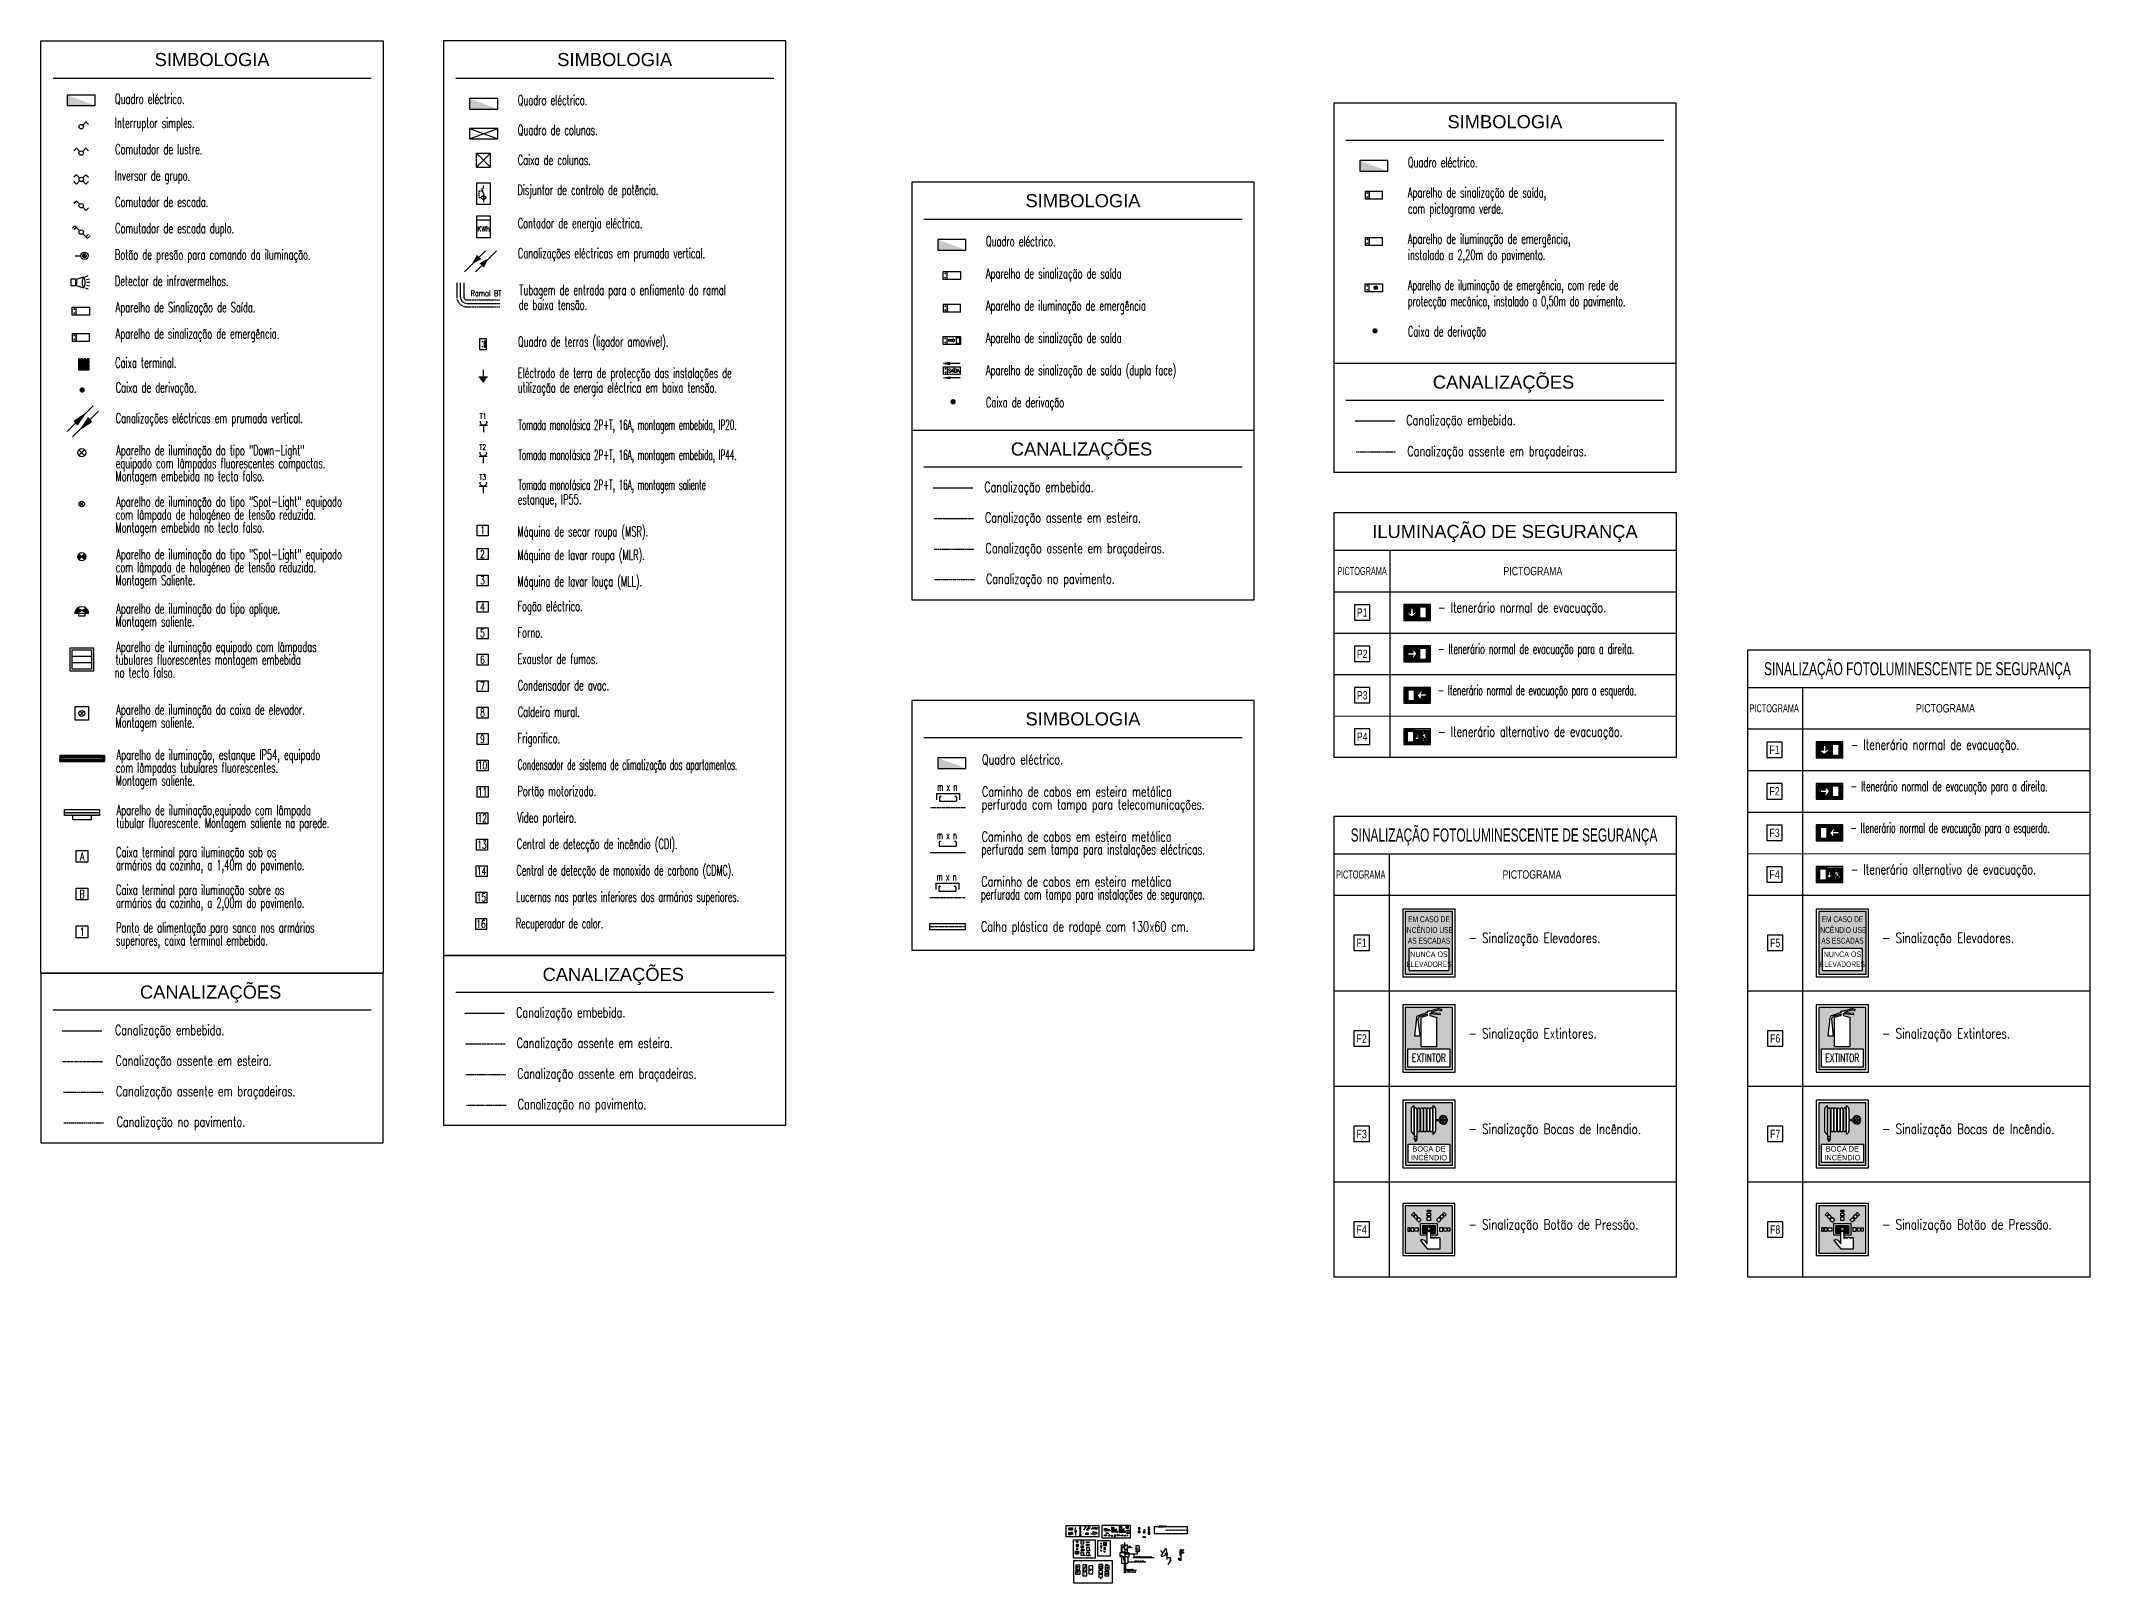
# Model space of a CAD drawing. Extents: x -8 to 729, y -363 to 534.
# Drawn here: x 113 to 622, y 151 to 534 of the extents above; entities that cross this region are included whole.
import ezdxf
from ezdxf.enums import TextEntityAlignment as Align

# ---------------------------------------------------------------- set-up
doc = ezdxf.new("R2010")
doc.units = 0
doc.header["$LTSCALE"] = 0.8
doc.header["$MEASUREMENT"] = 0
for name, pattern in [('ACAD_ISO02W100', [15, 12, -3]), ('CENTER2', [1.125, 0.75, -0.125, 0.125, -0.125]), ('DASHDOT', [0.3, 0.1, -0.1, 0, -0.1]), ('DASHDOT2', [1.5875, 0.79375, -0.396875, 0, -0.396875]), ('DASHED', [0.75, 0.5, -0.25]), ('HIDDEN', [0.375, 0.25, -0.125]), ('HIDDEN2', [0.1875, 0.125, -0.0625]), ('HIDDEN3', [0.3, 0.2, -0.1]), ('PHANTOM2', [31.75, 15.875, -3.175, 3.175, -3.175, 3.175, -3.175]), ('PHANTOMX2', [5, 2.5, -0.5, 0.5, -0.5, 0.5, -0.5])]:
    doc.linetypes.add(name, pattern=pattern)
doc.layers.get('0').update_dxf_attribs({"color": 3, "linetype": 'CONTINUOUS'})
for name, color, linetype in [('0_ARMADURA_FLUORESCENTE', 4, 'CONTINUOUS'), ('0_C_RODAPÉ', 2, 'CONTINUOUS'), ('0_Cx', 10, 'DASHED'), ('0_DESIGNAÇÕES', 3, 'CONTINUOUS'), ('0_ESTEIRA', 3, 'CONTINUOUS'), ('0_extintor', 5, 'CONTINUOUS'), ('0_ILUM_SPOT', 3, 'CONTINUOUS'), ('0_LETREIRO_SAIDA', 4, 'CONTINUOUS'), ('0_ligações', 10, 'CONTINUOUS'), ('0_QUADROS', 5, 'CONTINUOUS'), ('0_REFERENCIA', 2, 'CONTINUOUS'), ('0_regua', 3, 'CONTINUOUS'), ('0_regua1', 3, 'CONTINUOUS'), ('0_SIMBOLOGIA', 3, 'CONTINUOUS'), ('0_spot2', 2, 'CONTINUOUS'), ('0_subida', 10, 'CONTINUOUS'), ('0_TEXTO', 3, 'CONTINUOUS'), ('ilum', 2, 'CONTINUOUS'), ('ILUM_SPOT', 3, 'CONTINUOUS'), ('INTRR', 4, 'CONTINUOUS'), ('LEGENDA', 1, 'CONTINUOUS'), ('LIGACOES', 4, 'CONTINUOUS'), ('PLACAS', 7, 'CONTINUOUS'), ('Quadros', 170, 'CONTINUOUS'), ('TELEFONES', 4, 'CONTINUOUS'), ('TERRAS', 6, 'CONTINUOUS'), ('TOM', 4, 'CONTINUOUS')]:
    doc.layers.add(name, color=color, linetype=linetype)
doc.styles.add('ARIAL', font='arial.ttf')
doc.styles.add('LIBELLE', font='romans.shx', dxfattribs={"width": 0.7, "height": 0.2})
doc.styles.add('PEN', font='ROMANS.SHX', dxfattribs={"width": 0.7, "height": 1})
doc.styles.add('ROMANS', font='romans', dxfattribs={"width": 0.9})
doc.styles.get("Standard").update_dxf_attribs({"font": 'ROMANS'})
doc.styles.add('STYLE1', font='sanss___.ttf', dxfattribs={"height": 0.6})

msp = doc.modelspace()

# ---------------------------------------------------------------- texts
at = {"color": 7}
for s, height, p in [('Kw', 0.21, (368.33, 163.46)), ('Kw', 0.21, (368.82, 164.59)), ('LEGENDA', 0.4, (390.38, 165))]:
    msp.add_text(s, height=height, dxfattribs=at).set_placement(p)
for s, height, p in [('P', 0.21, (369.92, 163.97)), ('B', 0.5, (377.12, 160.59)), ('CxTis', 0.16, (381.09, 157.87)), ('400A', 0.16, (383.13, 160.18)), ('500mmA', 0.16, (383.13, 159.87)), ('VD50 2X(A05VV-U3X1,5)+A05VV-U4,5', 0.16, (384.72, 157.6)), ('RAMAL DA E.D.P.', 0.16, (382.65, 154.43)), (' PORTINHOLA DA E.D.P.', 0.16, (384.55, 156.53))]:
    msp.add_text(s, height=height).set_placement(p)
at = {"color": 1}
for s, height, p in [('*', 0.18, (382.98, 163.47)), ('xxxxxxxxxxxxxxxxxxxxxxxxxx', 0.3, (392.35, 164.21)), ('CMCE', 0.2, (375.86, 154.35)), ('PPCA ', 0.2, (377.41, 155.55)), ('M.O.', 0.2, (377.59, 154.01))]:
    msp.add_text(s, height=height, dxfattribs=at).set_placement(p)
at = {"color": 2}
for s, height, p in [('o', 0.263, (372.19, 157.95)), ('CDI', 0.15, (372.88, 161.2)), ('CI', 0.15, (372.93, 160.56)), ('i', 0.263, (373.57, 159.12)), ('t', 0.263, (373.58, 157.92))]:
    msp.add_text(s, height=height, dxfattribs=at).set_placement(p)
at = {"color": 1, "style": 'ROMANS'}
msp.add_text('A ', height=0.19, dxfattribs=at).set_placement((376.28, 160.27))
at = {"color": 7}
msp.add_text('GE', height=0.16, dxfattribs=at).set_placement((382.59, 159.38), align=Align.CENTER)
at = {"color": 7, "style": 'ROMANS'}
msp.add_text('Kw', height=0.16, dxfattribs=at).set_placement((385.38, 159.77), align=Align.CENTER)
msp.add_text('2XPVC %%129110  ', height=0.25).set_placement((385.29, 153.74), align=Align.RIGHT)
at = {"color": 2}
for text, p in [('C1', (370.55, 153.82)), ('C2', (370.56, 155.09)), ('C2', (373.79, 154.47))]:
    msp.add_attdef('C*', text=text, height=0.35, dxfattribs=at).set_placement(p, align=Align.MIDDLE)
msp.add_attdef('E', (372.56, 154.26), '', height=0.2)
for tag, text, p in [('C2', 'C2', (376.22, 153.47)), ('C2', 'I2', (376.25, 155.24)), ('I2', 'I2', (377.76, 153.42)), ('I2', 'I2', (377.86, 154.96))]:
    msp.add_attdef(tag, text=text, height=0.35).set_placement(p, align=Align.MIDDLE)
at = {"layer": '0_ligações', "color": 2, "style": 'PEN'}
for s, width, p in [('Quadro eléctrico.', 0.6, (131.4, 518.48)), ('Quadro eléctrico.', 0.6, (231.44, 518.17)), ('Interruptor simples.', 0.6, (131.39, 512.51)), ('Quadro de colunas.', 0.6, (231.44, 510.74)), ('Comutador de lustre.', 0.6, (131.45, 505.97)), ('Caixa de colunas.', 0.6, (231.44, 503.3)), ('Quadro eléctrico.', 0.6, (452.55, 502.73, 31.47)), ('Inversor de grupo.', 0.6, (131.39, 499.43)), ('Comutador de escada.', 0.6, (131.45, 492.88)), ('Disjuntor de controlo de potência.', 0.6, (231.36, 495.86)), ('Aparelho de sinalização de saída,', 0.6, (452.55, 495.23, 31.47)), ('com pictograma verde.', 0.6, (452.55, 491.23, 31.47)), ('Comutador de escada duplo.', 0.6, (131.45, 486.34)), ('Contador de energia eléctrica.', 0.6, (231.44, 487.61)), ('Quadro eléctrico.', 0.6, (347.74, 483.12, -0.42)), ('Aparelho de iluminação de emergência,', 0.6, (452.55, 483.73, 31.47)), ('Botão de presão para comando da iluminação.', 0.6, (131.39, 479.8)), ('Canalizações eléctricas em prumada vertical.', 0.6, (231.49, 480.16)), ('instalado a 2,20m do pavimento.', 0.6, (452.55, 479.73, 31.47)), ('Detector de infravermelhos.', 0.6, (131.39, 473.25)), ('Tubagem de entrada para o enfiamento do ramal ', 0.6, (231.82, 471)), ('Aparelho de sinalização de saída', 0.6, (347.74, 475.12, -0.42)), ('Aparelho de iluminação de emergência, com rede de', 0.575, (452.55, 472.23, 31.47)), ('Aparelho de Sinalização de Saída.', 0.6, (131.58, 466.71)), ('de baixa tensão.', 0.6, (231.68, 467.35)), ('Aparelho de iluminação de emergência', 0.6, (347.74, 467.12, -0.42)), ('protecção mecânica, instalado a 0,50m do pavimento.', 0.575, (452.55, 468.23, 31.47)), ('Caixa de derivação', 0.6, (452.55, 460.73, 31.47)), ('Aparelho de sinalização de emergência.', 0.6, (131.58, 460.17)), ('Quadro de terras (ligador amovível).', 0.6, (231.51, 458.19, -31.48)), ('Aparelho de sinalização de saída', 0.6, (347.74, 459.12, -0.42)), ('Caixa terminal.', 0.6, (131.45, 452.96)), ('Eléctrodo de terra de protecção das instalações de ', 0.6, (231.44, 450.4, -31.48)), ('Aparelho de sinalização de saída (dupla face)', 0.6, (347.74, 451.12, -0.42)), ('Caixa de derivação.', 0.6, (131.59, 446.8)), ('utilização de energia eléctrica em baixa tensão.', 0.6, (231.44, 446.76, -31.48)), ('Caixa de derivação', 0.6, (347.74, 443.12, -0.42)), ('Canalizações eléctricas em prumada vertical.', 0.6, (131.59, 439.2)), ('Tomada monofásica 2P+T, 16A, montagem embebida, IP20.', 0.525, (231.58, 437.52)), ('Aparelho de iluminação do tipo "Down-Light"', 0.6, (131.72, 431.21)), ('Tomada monofásica 2P+T, 16A, montagem embebida, IP44.', 0.525, (231.58, 430.08)), ('equipado com lâmpadas fluorescentes compactas.', 0.6, (131.59, 428)), ('Montagem embebida no tecto falso.', 0.6, (131.53, 424.79)), ('Tomada monofásica 2P+T, 16A, montagem saliente', 0.525, (231.58, 422.65)), ('Aparelho de iluminação do tipo "Spot-Light" equipado', 0.6, (131.72, 418.46)), ('com lâmpada de halogéneo de tensão reduzida.', 0.6, (131.59, 415.25)), ('estanque, IP55.', 0.6, (231.44, 419)), ('Montagem embebida no tecto falso.', 0.6, (131.53, 412.04)), ('Máquina de secar roupa (MSR).', 0.6, (231.37, 411.06, 31.48)), ('Aparelho de iluminação do tipo "Spot-Light" equipado', 0.6, (131.72, 405.39)), ('Máquina de lavar roupa (MLR).', 0.6, (231.37, 405.22, 31.48)), ('com lâmpada de halogéneo de tensão reduzida.', 0.6, (131.59, 402.18)), ('Montagem Saliente.', 0.6, (131.53, 398.97)), ('Máquina de lavar louça (MLL).', 0.6, (231.37, 398.66, 31.48)), ('Aparelho de iluminação do tipo aplique.', 0.6, (131.72, 391.91)), ('Fogão eléctrico.', 0.6, (231.37, 392.51, 31.48)), ('Montagem saliente.', 0.6, (131.53, 388.7)), ('Forno.', 0.6, (231.37, 385.95, 31.48)), ('tubulares fluorescentes montagem embebida', 0.6, (131.53, 379.22)), ('Aparelho de iluminação equipado com lâmpadas', 0.6, (131.72, 382.43)), ('Exaustor de fumos.', 0.6, (231.37, 379.39, 31.48)), ('no tecto falso.', 0.6, (131.33, 376.01)), ('Condensador de avac.', 0.6, (231.45, 372.83, 31.48)), ('Aparelho de iluminação da caixa de elevador.', 0.6, (131.72, 366.82)), ('Caldeira mural.', 0.6, (231.45, 366.26, 31.48)), ('Montagem saliente.', 0.6, (131.53, 363.61)), ('Frigorifico.', 0.6, (231.37, 359.7, 31.48)), ('Aparelho de iluminação, estanque IP54, equipado', 0.6, (131.8, 355.61)), ('com lâmpadas tubulares fluorescentes.', 0.6, (131.61, 352.41)), ('Montagem saliente.', 0.6, (131.61, 349.2)), ('Condensador de sistema de climatização dos apartamentos.', 0.525, (231.45, 353.14, 31.48)), ('Portão motorizado.', 0.6, (231.37, 346.58, 31.48)), ('Aparelho de iluminação,equipado com lâmpada ', 0.6, (131.8, 341.87)), ('tubular fluorescente. Montagem saliente na parede.', 0.6, (131.74, 338.66)), ('Video porteiro.', 0.6, (231.3, 340.01, 31.48)), ('Central de detecção de incêndio (CDI).', 0.6, (231.23, 333.45, 31.48)), ('Caixa terminal para iluminação sob os', 0.6, (131.67, 331.43)), ('armários da cozinha, a 1,40m do pavimento.', 0.6, (131.67, 328.22)), ('Central de detecção de monoxido de carbono (CDMC).', 0.575, (231.16, 326.89, 31.48)), ('Caixa terminal para iluminação sobre os', 0.6, (131.67, 322.06)), ('armários da cozinha, a 2,00m do pavimento.', 0.6, (131.67, 318.85)), ('Lucernas nas partes inferiores dos armários superiores.', 0.575, (231.08, 320.33, 31.48)), ('Recuperador de calor.', 0.575, (231.01, 313.76, 31.48))]:
    msp.add_text(s, height=2.5, dxfattribs=dict(at, width=width)).set_placement(p)
at = {"layer": '0_ligações', "color": 2, "linetype": 'Continuous', "style": 'PEN'}
for s, height, width, p in [('Canalização embebida.', 2.5, 0.7, (452.15, 438.7, 25988.53)), ('Canalização assente em braçadeiras.', 2.5, 0.7, (452.42, 431.01, 25988.53)), ('Canalização embebida.', 2.5, 0.7, (347.34, 422.09, 25956.64)), ('Canalização assente em esteira.', 2.5, 0.7, (347.48, 414.5, 25956.64)), ('Canalização assente em braçadeiras.', 2.5, 0.7, (347.62, 406.9, 25956.64)), ('Canalização no pavimento.', 2.5, 0.7, (347.76, 399.31, 25956.64)), ('- Itenerário normal de evacuação.', 2.5, 0.7, (460.01, 392.18, 25957.05)), ('- Itenerário normal de evacuação para a direita.', 2.5, 0.575, (460.01, 381.9, 25957.05)), ('- Itenerário normal de evacuação para a esquerda.', 2.5, 0.55, (460.01, 371.62, 25957.05)), ('- Itenerário alternativo de evacuação.', 2.5, 0.7, (460.01, 361.33, 25957.05)), ('Quadro eléctrico.', 2.5, 0.7, (346.74, 354.44, 25925.16)), ('- Itenerário normal de evacuação.', 2.509, 0.7, (562.5, 358.09, 25957.05)), ('Caminho de cabos em esteira metálica', 2.5, 0.7, (346.74, 346.44, 25925.16)), ('- Itenerário normal de evacuação para a direita.', 2.509, 0.575, (562.5, 347.77, 25957.05)), ('perfurada com tampa para telecomunicações.', 2.5, 0.7, (346.66, 343.27, 25925.16)), ('Caminho de cabos em esteira metálica', 2.5, 0.7, (346.66, 335.27, 25925.16)), ('- Itenerário normal de evacuação para a esquerda.', 2.509, 0.55, (562.5, 337.45, 25957.05)), ('perfurada sem tampa para instalações eléctricas.', 2.5, 0.65, (346.58, 332.11, 25925.16)), ('Caminho de cabos em esteira metálica', 2.5, 0.7, (346.58, 324.11, 25925.16)), ('- Itenerário alternativo de evacuação.', 2.509, 0.7, (562.5, 327.13, 25957.05)), ('perfurada com tampa para instalações de segurança.', 2.5, 0.6, (346.49, 320.94, 25925.16)), ('Calha plástica de rodapé com 130x60 cm.', 2.5, 0.7, (346.49, 312.94, 25925.16)), ('- Sinalização Elevadores.', 2.5, 0.75, (467.6, 310.11, 25957.05)), ('- Sinalização Elevadores.', 2.5, 0.75, (570.3, 310.11, 25957.05)), ('Canalização embebida.', 2.5, 0.7, (231.04, 291.62, 31.48)), ('Canalização assente em esteira.', 2.5, 0.7, (231.17, 284.03, 31.48)), ('- Sinalização Extintores.', 2.5, 0.75, (467.6, 286.39, 25957.05)), ('- Sinalização Extintores.', 2.5, 0.75, (570.3, 286.39, 25957.05)), ('Canalização assente em braçadeiras.', 2.5, 0.7, (231.31, 276.43, 31.48)), ('Canalização no pavimento.', 2.5, 0.7, (231.45, 268.84, 31.48)), ('- Sinalização Bocas de Incêndio.', 2.5, 0.75, (467.6, 262.68, 25957.05)), ('- Sinalização Bocas de Incêndio.', 2.5, 0.75, (570.3, 262.68, 25957.05)), ('- Sinalização Botão de Pressão.', 2.5, 0.75, (467.6, 238.96, 25957.05)), ('- Sinalização Botão de Pressão.', 2.5, 0.75, (570.3, 238.96, 25957.05))]:
    msp.add_text(s, height=height, dxfattribs=dict(at, width=width)).set_placement(p)
at = {"layer": '0_ligações', "color": 2, "style": 'PEN', "width": 0.6}
for s, p in [('superiores, caixa terminal embebida.', (131.67, 309.49)), ('Ponto de alimentação para sanca nos armários', (131.67, 312.7))]:
    msp.add_text(s, height=2.5, rotation=360, dxfattribs=at).set_placement(p)
at = {"layer": '0_ligações', "color": 2, "char_height": 2.5, "attachment_point": 1, "style": 'PEN'}
for s, insert in [('Canalização embebida.', (131.4, 289.74)), ('Canalização assente em esteira.', (131.54, 282.15)), ('Canalização assente em braçadeiras.', (131.67, 274.55)), ('Canalização no pavimento.', (131.81, 266.96))]:
    msp.add_mtext(s, dxfattribs=dict(at, insert=insert))
at = {"layer": '0_REFERENCIA', "style": 'LIBELLE', "width": 0.75}
for s, p in [('A', (123.24, 331.6)), ('B', (123.24, 322.24)), ('1', (123.24, 312.87))]:
    msp.add_text(s, height=1.97, rotation=360, dxfattribs=at).set_placement(p, align=Align.MIDDLE_CENTER)
at = {"layer": '0_TEXTO', "linetype": 'Continuous', "style": 'ROMANS', "width": 0.55}
for p in [(335.64, 347.92, 25925.16), (335.55, 335.88, 25925.16), (335.47, 325.59, 25925.16)]:
    msp.add_text('m x n', height=1.94, dxfattribs=at).set_placement(p)
at = {"layer": 'LEGENDA', "color": 1, "style": 'ARIAL'}
for s, height, p in [('SIMBOLOGIA', 3.255, (155.53, 529.48)), ('SIMBOLOGIA', 3.255, (255.53, 529.48)), ('SIMBOLOGIA', 3.255, (476.64, 514.04, 31.47)), ('SIMBOLOGIA', 3.255, (371.84, 494.43, -0.42)), ('CANALIZAÇÕES', 3.2547, (476.29, 449.38, 25957.05)), ('CANALIZAÇÕES', 3.2547, (371.48, 432.77, 25925.16)), ('ILUMINAÇÃO DE SEGURANÇA', 3.2547, (476.65, 412.29, 25957.05)), ('SIMBOLOGIA', 3.255, (371.84, 365.75, 25925.16)), ('CANALIZAÇÕES', 3.2547, (155.17, 297.92)), ('CANALIZAÇÕES', 3.2547, (255.17, 302.3))]:
    msp.add_text(s, height=height, dxfattribs=at).set_placement(p, align=Align.MIDDLE_CENTER)
at = {"layer": 'LEGENDA', "linetype": 'Continuous', "style": 'ROMANS', "width": 0.7}
msp.add_text('Ramal BT', height=1.4, dxfattribs=at).set_placement((219.72, 471.44, -85.85), align=Align.MIDDLE_LEFT)
at = {"layer": 'LEGENDA', "color": 2, "linetype": 'Continuous', "style": 'ROMANS', "width": 0.7}
for s, height, p in [('T1', 1.313, (222.83, 440.94, -57.23)), ('T2', 1.313, (222.74, 433.25, -57.23)), ('T3', 1.313, (222.74, 425.81, -57.23)), ('1', 1.95, (222.73, 412.57, 31.48)), ('2', 1.95, (222.69, 406.71, 31.48)), ('3', 1.95, (222.69, 400.15, 31.48)), ('4', 1.95, (222.69, 393.59, 31.48)), ('5', 1.95, (222.69, 387.03, 31.48)), ('6', 1.95, (222.69, 380.46, 31.48)), ('7', 1.95, (222.69, 373.9, 31.48)), ('8', 1.95, (222.69, 367.34, 31.48)), ('9', 1.95, (222.69, 360.78, 31.48)), ('10', 1.95, (222.69, 354.21, 31.48)), ('11', 1.95, (222.69, 347.65, 31.48)), ('12', 1.95, (222.62, 341.09, 31.48)), ('13', 1.95, (222.55, 334.53, 31.48)), ('14', 1.95, (222.47, 327.96, 31.48)), ('15', 1.95, (222.4, 321.4, 31.48)), ('16', 1.95, (222.33, 314.84, 31.48))]:
    msp.add_text(s, height=height, dxfattribs=at).set_placement(p, align=Align.MIDDLE_CENTER)
at = {"layer": 'LEGENDA', "style": 'STYLE1'}
for height, width, p in [(2, 0.65, (441.19, 402.47, 25957.05)), (2.078, 0.75, (483.59, 402.46, 25957.05)), (2.007, 0.65, (543.52, 368.38, 25957.05)), (2.078, 0.75, (586.05, 368.38, 25957.05)), (2.007, 0.65, (440.83, 327.11, 25957.05)), (2.078, 0.75, (483.35, 327.11, 25957.05))]:
    msp.add_text('PICTOGRAMA', height=height, dxfattribs=dict(at, width=width)).set_placement(p, align=Align.MIDDLE_CENTER)
at = {"layer": 'LEGENDA', "color": 3, "style": 'STYLE1', "width": 0.75}
for s, height, p in [('P1', 2.078, (441.19, 392.18, 25957.05)), ('P2', 2.078, (441.19, 381.9, 25957.05)), ('P3', 2.078, (441.19, 371.62, 25957.05)), ('P4', 2.078, (441.19, 361.33, 25957.05)), ('F1', 2.085, (543.61, 358.09, 25957.05)), ('F2', 2.085, (543.61, 347.77, 25957.05)), ('F3', 2.085, (543.61, 337.45, 25957.05)), ('F4', 2.085, (543.61, 327.13, 25957.05)), ('F1', 2.078, (441.06, 310.11, 25957.05)), ('F5', 2.078, (543.76, 310.11, 25957.05)), ('F2', 2.078, (441.06, 286.39, 25957.05)), ('F6', 2.078, (543.76, 286.39, 25957.05)), ('F3', 2.078, (441.06, 262.68, 25957.05)), ('F7', 2.078, (543.76, 262.68, 25957.05)), ('F4', 2.078, (441.06, 238.96, 25957.05)), ('F8', 2.078, (543.76, 238.96, 25957.05))]:
    msp.add_text(s, height=height, dxfattribs=at).set_placement(p, align=Align.MIDDLE_CENTER)
at = {"layer": 'LEGENDA', "color": 1, "style": 'ARIAL', "width": 0.65}
for p in [(579.11, 378.2, 25957.05), (476.42, 336.92, 25957.05)]:
    msp.add_text('SINALIZAÇÃO FOTOLUMINESCENTE DE SEGURANÇA', height=3.2547, dxfattribs=at).set_placement(p, align=Align.MIDDLE_CENTER)

# ---------------------------------------------------------------- blocks, each defined once
blk = doc.blocks.new('ls3')
at = {"layer": '0_LETREIRO_SAIDA'}
blk.add_hatch(color=1, dxfattribs=at).paths.add_polyline_path([(0.08, 1.38, 1), (1.31, 1.38, 1)])
for p, q in [((-3, 2.76), (-1.6, 2.76)), ((-3, 1.37), (-3, 2.76)), ((-3, 0), (-3, 1.37)), ((3, 0), (-3, 0)), ((-1.6, 2.76), (3, 2.76)), ((-1.6, 0), (-1.6, 2.76)), ((3, 2.76), (3, 0))]:
    blk.add_line(p, q, dxfattribs=at)
at = {"layer": '0_LETREIRO_SAIDA', "color": 1, "const_width": 0.317}
for points in [[(-2.46, 2.09, 1), (-2.14, 2.09, 1)], [(-2.46, 0.7, -1), (-2.14, 0.7, -1)]]:
    blk.add_lwpolyline(points, format="xyb", close=True, dxfattribs=at)
at = {"layer": '0_LETREIRO_SAIDA', "color": 1}
blk.add_circle((0.7, 1.38), 0.617, dxfattribs=at)
blk = doc.blocks.new('LS1')
at = {"layer": '0_LETREIRO_SAIDA'}
for p, q in [((-3, 2.76), (-3, 0)), ((-3, 2.76), (3, 2.76)), ((3, 0), (-3, 0)), ((3, 0), (3, 2.76))]:
    blk.add_line(p, q, dxfattribs=at)
at = {"layer": '0_LETREIRO_SAIDA', "color": 1, "const_width": 0.317}
for points in [[(-2.46, 2.09, 1), (-2.14, 2.09, 1)], [(-2.46, 0.7, -1), (-2.14, 0.7, -1)]]:
    blk.add_lwpolyline(points, format="xyb", close=True, dxfattribs=at)
at = {"layer": '0_LETREIRO_SAIDA'}
blk.add_lwpolyline([(-1.6, 2.76), (-1.6, 2.76), (-1.6, 0), (-1.6, 0)], close=True, dxfattribs=at)
blk = doc.blocks.new('CX')
at = {"layer": '0_Cx', "linetype": 'Continuous', "const_width": 0.625}
blk.add_lwpolyline([(-0.3125, 0, 1), (0.3125, 0, 1)], format="xyb", close=True, dxfattribs=at)
blk = doc.blocks.new('DISJ')
at = {"layer": 'Quadros', "color": 2, "linetype": 'DASHED'}
for p, q in [((-1.31, 3.74), (-1.31, 1.9)), ((-0.25, 3.74), (-1.31, 3.74)), ((-1.31, 1.9), (-0.68, 1.9))]:
    blk.add_line(p, q, dxfattribs=at)
at = {"layer": 'Quadros', "color": 2, "linetype": 'Continuous', "ltscale": 0.1}
for p, q in [((0, 3.02), (-0.49, 4.45)), ((-0.34, 2.24), (0.34, 2.24)), ((-0.34, 1.55), (0.34, 1.55)), ((0, 4.45), (0, 5.35)), ((0, 3.02), (0, 0.58))]:
    blk.add_line(p, q, dxfattribs=at)
at = {"layer": 'Quadros'}
blk.add_lwpolyline([(-2, 0), (2, 0), (2, 6), (-2, 6)], close=True, dxfattribs=at)
at = {"layer": 'Quadros', "color": 2, "linetype": 'Continuous', "ltscale": 0.1}
for centre, start, end in [((-0.34, 1.9), 90, 270), ((0.34, 1.9), 270, 90)]:
    blk.add_arc(centre, 0.341, start, end, dxfattribs=at)
blk = doc.blocks.new('CONT')
at = {"layer": 'Quadros', "color": 2}
blk.add_line((-2, 5), (2, 5), dxfattribs=at)
at = {"layer": 'Quadros'}
blk.add_lwpolyline([(-2, 0), (2, 0), (2, 6), (-2, 6)], close=True, dxfattribs=at)
at = {"layer": 'Quadros', "color": 2, "linetype": 'Continuous', "style": 'ROMANS', "width": 0.7}
blk.add_text('KWh', height=1.5, dxfattribs=at).set_placement((0, 2.45), align=Align.MIDDLE_CENTER)
blk = doc.blocks.new('TOM')
at = {"layer": 'TOM'}
for p, q in [((-1.15, 2), (1.15, 2)), ((-1.15, 2), (1.15, 2)), ((-0.92, 2.92), (-0.92, 3.12)), ((0, 2), (0, 0)), ((0.92, 2.92), (0.92, 3.12))]:
    blk.add_line(p, q, dxfattribs=at)
at = {"layer": 'TOM', "extrusion": (0, 0, -1)}
blk.add_ellipse((0, 2.92), major_axis=(0.652, 0.652), ratio=1, start_param=0.785398, end_param=3.926991, dxfattribs=at)
blk = doc.blocks.new('LS')
at = {"layer": '0_LETREIRO_SAIDA'}
for p, q in [((-3, 0), (-3, 2.76)), ((-3, 2.76), (3, 2.76)), ((-3, 0), (-3, 1.37)), ((3, 0), (-3, 0)), ((-1.6, 0), (-1.6, 2.76)), ((3, 2.76), (3, 0))]:
    blk.add_line(p, q, dxfattribs=at)
at = {"layer": '0_LETREIRO_SAIDA', "color": 1, "const_width": 0.317}
for points in [[(-2.46, 2.09, 1), (-2.14, 2.09, 1)], [(-2.46, 0.7, -1), (-2.14, 0.7, -1)]]:
    blk.add_lwpolyline(points, format="xyb", close=True, dxfattribs=at)
blk = doc.blocks.new('LS2')
at = {"layer": '0_LETREIRO_SAIDA'}
for p, q in [((-3, 1.37), (-3, 2.76)), ((-3, 2.76), (3, 2.76)), ((-3, 0), (-3, 1.37)), ((3, 0), (-3, 0)), ((-1.6, 0), (-1.6, 2.76)), ((3, 2.76), (3, 0))]:
    blk.add_line(p, q, dxfattribs=at)
at = {"layer": '0_LETREIRO_SAIDA', "color": 2}
for p, q in [((-1.25, 1.14), (-1.25, 1.62)), ((0.33, 1.62), (-1.25, 1.62)), ((-1.25, 1.62), (0.33, 1.62)), ((0.33, 1.14), (-1.25, 1.14)), ((1.07, 1.38), (0.33, 1.98)), ((0.33, 1.98), (0.33, 1.62)), ((1.07, 1.38), (0.33, 0.78)), ((0.33, 1.14), (0.33, 0.78)), ((1.53, 2.39), (1.53, 0.37)), ((1.53, 2.39), (2.63, 2.39)), ((2.63, 0.37), (1.53, 0.37)), ((2.63, 2.39), (2.63, 0.37))]:
    blk.add_line(p, q, dxfattribs=at)
at = {"layer": '0_LETREIRO_SAIDA', "color": 1}
for points in [[(-2.46, 2.09, 0.317, 0.317, 1), (-2.14, 2.09, 0.317, 0.317, 1)], [(-2.46, 0.7, 0.317, 0.317, -1), (-2.14, 0.7, 0.317, 0.317, -1)]]:
    blk.add_lwpolyline(points, format="xyseb", close=True, dxfattribs=at)
blk = doc.blocks.new('LS4')
at = {"layer": '0_LETREIRO_SAIDA', "ltscale": 1000}
for points in [[(-1.39, 2.26), (-1.39, 2.63), (-1.39, 3), (-3.7, 2.63)], [(-1.39, -2.26), (-1.39, -2.63), (-1.39, -3), (-3.7, -2.63)]]:
    blk.add_hatch(color=2, dxfattribs=at).paths.add_polyline_path(points)
at = {"layer": '0_LETREIRO_SAIDA', "color": 2, "linetype": 'Continuous'}
for p, q in [((-1.39, 3), (-3.7, 2.63)), ((-3.7, 2.63), (-1.39, 2.26)), ((-1.39, 2.63), (-1.39, 3)), ((-1.39, 2.26), (-1.39, 2.63)), ((-3.7, -2.63), (-1.39, -2.26)), ((-1.39, -3), (-3.7, -2.63)), ((-1.39, -2.26), (-1.39, -2.63)), ((-1.39, -2.63), (-1.39, -3))]:
    blk.add_line(p, q, dxfattribs=at)
at = {"layer": '0_LETREIRO_SAIDA'}
for p, q in [((-3.7, 1.38), (2.3, 1.38)), ((-3.7, -1.38), (-3.7, 1.38)), ((-2.3, -1.38), (-2.3, 1.38)), ((2.3, 1.38), (2.3, -1.38)), ((-3.7, -1.38), (-3.7, -0.01)), ((2.3, -1.38), (-3.7, -1.38))]:
    blk.add_line(p, q, dxfattribs=at)
at = {"layer": '0_LETREIRO_SAIDA', "color": 2}
for p, q in [((2.3, 2.63), (-1.39, 2.63)), ((2.3, -2.63), (-1.39, -2.63))]:
    blk.add_line(p, q, dxfattribs=at)
at = {"layer": '0_LETREIRO_SAIDA', "color": 1}
for points in [[(-3.16, 0.71, 0.317, 0.317, 1), (-2.84, 0.71, 0.317, 0.317, 1)], [(-3.16, -0.68, 0.317, 0.317, -1), (-2.84, -0.68, 0.317, 0.317, -1)]]:
    blk.add_lwpolyline(points, format="xyseb", close=True, dxfattribs=at)
at = {"layer": '0_LETREIRO_SAIDA', "color": 2, "style": 'ROMANS', "width": 0.75}
blk.add_text('SAÍDA', height=1.279, dxfattribs=at).set_placement((0, 0), align=Align.MIDDLE_CENTER)
blk = doc.blocks.new('RE2')
blk.add_hatch(color=1).paths.add_polyline_path([(3, 1.25), (-3, 1.25), (-3, 0.75), (3, 0.75)])
at = {"layer": '0_regua1', "linetype": 'Continuous', "ltscale": 10}
for p, q in [((-3, 0.75), (-3, 1.75)), ((-3, 1.75), (3, 1.75)), ((3, 0.75), (-3, 0.75)), ((3, 1.75), (3, 0.75))]:
    blk.add_line(p, q, dxfattribs=at)
at = {"layer": '0_regua1', "color": 2, "linetype": 'Continuous', "ltscale": 10}
blk.add_line((-3, 1.25), (3, 1.25), dxfattribs=at)
at = {"layer": '0_regua1', "ltscale": 10}
for p, q in [((-1.58, 0), (-1.58, 0.75)), ((1.58, 0), (-1.58, 0)), ((1.58, 0.75), (1.58, 0))]:
    blk.add_line(p, q, dxfattribs=at)
blk = doc.blocks.new('ARM')
at = {"layer": '0_regua', "linetype": 'Continuous'}
for p, q in [((7.65, 1.05), (-7.65, 1.05)), ((-7.65, 1.05), (-7.65, -1.05)), ((7.65, -1.05), (7.65, 1.05)), ((7.65, 1.05), (7.65, -1.05)), ((-7.65, -1.05), (7.65, -1.05))]:
    blk.add_line(p, q, dxfattribs=at)
at = {"layer": '0_regua', "color": 1}
for p, q in [((-7.65, 0.27), (-7.63, 0.27)), ((-7.63, 0.87), (-7.63, 0.17)), ((-7.45, 1.05), (-7.29, 1.05)), ((-7.45, 0), (-7.29, 0)), ((-7.11, 0.87), (-7.11, 0.17)), ((-7.11, 0.78), (7.11, 0.78)), ((-7.11, 0.76), (7.11, 0.76)), ((-7.11, 0.71), (7.11, 0.71)), ((-7.11, 0.66), (7.11, 0.66)), ((-7.11, 0.38), (7.11, 0.38)), ((-7.11, 0.34), (7.11, 0.34)), ((-7.11, 0.29), (7.11, 0.29)), ((-7.11, 0.27), (7.11, 0.27)), ((7.11, 0.87), (7.11, 0.17)), ((7.45, 1.05), (7.29, 1.05)), ((7.45, 0), (7.29, 0)), ((7.63, 0.87), (7.63, 0.17)), ((7.65, 0.27), (7.63, 0.27)), ((-7.65, -0.27), (-7.63, -0.27)), ((-7.63, -0.87), (-7.63, -0.17)), ((-7.45, 0), (-7.29, 0)), ((-7.45, -1.05), (-7.29, -1.05)), ((-7.11, -0.87), (-7.11, -0.17)), ((-7.11, -0.27), (7.11, -0.27)), ((-7.11, -0.29), (7.11, -0.29)), ((-7.11, -0.34), (7.11, -0.34)), ((-7.11, -0.38), (7.11, -0.38)), ((-7.11, -0.66), (7.11, -0.66)), ((-7.11, -0.71), (7.11, -0.71)), ((-7.11, -0.76), (7.11, -0.76)), ((-7.11, -0.78), (7.11, -0.78)), ((7.11, -0.87), (7.11, -0.17)), ((7.45, 0), (7.29, 0)), ((7.45, -1.05), (7.29, -1.05)), ((7.63, -0.87), (7.63, -0.17)), ((7.65, -0.27), (7.63, -0.27))]:
    blk.add_line(p, q, dxfattribs=at)
at = {"layer": '0_regua', "color": 1, "extrusion": (0, 0, -1)}
for centre, major_axis, start_param, end_param in [((-7.53, 0.82), (-0.0825, 0.0825), -0.785398, -0.161149), ((-7.45, 0.87), (0.124, 0.124), -2.356194, -0.785398), ((-7.45, 0.17), (0.124, 0.124), 2.356194, 3.926991), ((-7.37, 1.21), (0.237, 0.237), 1.749547, 2.989861), ((-7.37, 0.45), (-0.237, 0.237), 0.151732, 1.392045), ((-7.37, 0.91), (-0.237, 0.237), -2.962842, -1.722528), ((-7.37, 0.14), (0.237, 0.237), -1.419065, -0.178751), ((-7.37, 0.6), (-0.237, 0.237), -2.962842, -1.722528), ((-7.37, -0.16), (0.237, 0.237), -1.419065, -0.178751), ((-7.29, 0.87), (0.124, 0.124), -0.785398, 0.785398), ((-7.29, 0.17), (0.124, 0.124), 0.785398, 2.356194), ((7.29, -0.17), (0.124, 0.124), 3.926991, 5.497787), ((7.45, -0.17), (-0.124, 0.124), 0.785398, 2.356194), ((7.29, -0.87), (-0.124, 0.124), 3.926991, 5.497787), ((7.37, 0.16), (0.237, 0.237), 1.722528, 2.962842), ((7.37, -0.6), (-0.237, 0.237), 0.178751, 1.419065), ((7.37, -0.14), (0.237, 0.237), 1.722528, 2.962842), ((7.37, -0.91), (-0.237, 0.237), 0.178751, 1.419065), ((7.37, -0.45), (-0.237, 0.237), 3.293324, 4.533638), ((7.37, -1.21), (-0.237, 0.237), 0.178751, 1.419065), ((7.45, -0.87), (0.124, 0.124), 0.785398, 2.356194), ((7.53, -0.82), (0.0825, 0.0825), 0.785398, 1.409647)]:
    blk.add_ellipse(centre, major_axis=major_axis, ratio=1, start_param=start_param, end_param=end_param, dxfattribs=at)
at = {"layer": '0_regua', "color": 1}
for centre, major_axis, start_param, end_param in [((-7.45, -0.17), (0.124, -0.124), 2.356194, 3.926991), ((-7.29, -0.17), (0.124, -0.124), 0.785398, 2.356194), ((7.29, 0.87), (0.124, 0.124), 0.785398, 2.356194), ((7.29, 0.17), (-0.124, 0.124), 0.785398, 2.356194), ((7.37, 1.21), (0.237, 0.237), 3.320344, 4.560657), ((7.37, 0.45), (0.237, 0.237), 0.151732, 1.392045), ((7.37, 0.91), (0.237, 0.237), 3.320344, 4.560657), ((7.37, 0.14), (-0.237, 0.237), -1.419065, -0.178751), ((7.37, 0.6), (0.237, 0.237), 3.320344, 4.560657), ((7.37, -0.16), (-0.237, 0.237), -1.419065, -0.178751), ((7.45, 0.87), (-0.124, 0.124), 3.926991, 5.497787), ((7.45, 0.17), (0.124, 0.124), 3.926991, 5.497787), ((7.53, 0.82), (-0.0825, 0.0825), 3.926991, 4.55124), ((-7.53, -0.82), (-0.0825, -0.0825), -0.785398, -0.161149), ((-7.45, -0.87), (0.124, -0.124), -2.356194, -0.785398), ((-7.37, 0.16), (0.237, -0.237), -1.419065, -0.178751), ((-7.37, -0.6), (-0.237, -0.237), -2.962842, -1.722528), ((-7.37, -0.14), (0.237, -0.237), -1.419065, -0.178751), ((-7.37, -0.91), (-0.237, -0.237), -2.962842, -1.722528), ((-7.37, -0.45), (-0.237, -0.237), 0.151732, 1.392045), ((-7.37, -1.21), (0.237, -0.237), 1.749547, 2.989861), ((-7.29, -0.87), (0.124, -0.124), -0.785398, 0.785398)]:
    blk.add_ellipse(centre, major_axis=major_axis, ratio=1, start_param=start_param, end_param=end_param, dxfattribs=at)
blk = doc.blocks.new('af')
at = {"layer": '0_ARMADURA_FLUORESCENTE'}
for p, q in [((-3, -3), (-3, 3)), ((-3, 3), (3, 3)), ((3, 3), (3, -3)), ((3, -3), (-3, -3))]:
    blk.add_line(p, q, dxfattribs=at)
at = {"layer": '0_ARMADURA_FLUORESCENTE', "color": 2}
for p, q in [((-2.5, -2.5), (-2.5, 2.5)), ((-2.5, 2.5), (2.5, 2.5)), ((-2.5, 0.83), (2.5, 0.83)), ((2.5, 2.5), (2.5, -2.5)), ((-2.5, -0.83), (2.5, -0.83)), ((2.5, -2.5), (-2.5, -2.5))]:
    blk.add_line(p, q, dxfattribs=at)
blk = doc.blocks.new('SP2')
at = {"layer": '0_spot2'}
for p, q in [((-0.53, 0.53), (0.53, -0.53)), ((0.53, 0.53), (-0.53, -0.53))]:
    blk.add_line(p, q, dxfattribs=at)
blk.add_circle((0, 0), 0.75, dxfattribs=at)
blk = doc.blocks.new('S')
at = {"layer": '0_subida'}
blk.add_line((0, 0), (7.07, 7.07), dxfattribs=at)
at = {"layer": '0_subida', "color": 1}
for p, q in [((4.72, 4.72), (1.86, 2.84)), ((1.86, 2.84), (2.84, 1.86)), ((2.84, 1.86), (4.72, 4.72))]:
    blk.add_line(p, q, dxfattribs=at)
blk.add_solid([(4.72, 4.72), (1.86, 2.84), (2.84, 1.86)], dxfattribs=at)
blk = doc.blocks.new('ILSPT100')
at = {"layer": '0_ILUM_SPOT'}
for p, q in [((-0.92, -0.92), (0.92, 0.92)), ((0.92, -0.92), (-0.92, 0.92))]:
    blk.add_line(p, q, dxfattribs=at)
blk.add_circle((0, 0), 1.3, dxfattribs=at)
blk = doc.blocks.new('CX1')
at = {"layer": '0_Cx'}
blk.add_hatch(color=256, dxfattribs=at).paths.add_polyline_path([(-0.68, 0.91), (-0.68, -1.09), (1.32, -1.09), (1.32, 0.91)])
for p, q in [((1.32, 0.91), (-0.68, 0.91)), ((1.32, -1.09), (1.32, 0.91))]:
    blk.add_line(p, q, dxfattribs=at)
at = {"layer": '0_Cx', "linetype": 'Continuous'}
for p, q in [((-0.68, 0.91), (-0.68, -1.09)), ((-0.68, -1.09), (1.32, -1.09))]:
    blk.add_line(p, q, dxfattribs=at)
blk = doc.blocks.new('zz')
blk.add_hatch(color=2).paths.add_polyline_path([(1.64, 0.94), (1.33, 0.84), (1.33, -0.84), (1.64, -0.94, 0.311504)])
at = {"color": 2}
for p, q in [((0, 1.05), (1.33, 1.05)), ((0, -1.05), (0, 1.05)), ((1.33, 1.05), (1.33, -1.05)), ((4.44, 1.7), (5.28, 2.15)), ((4.76, 0.87), (5.68, 1.11)), ((1.33, -1.05), (0, -1.05)), ((4.44, -1.7), (5.28, -2.15)), ((4.76, -0.87), (5.68, -1.11)), ((4.87, 0), (5.82, 0))]:
    blk.add_line(p, q, dxfattribs=at)
at = {"color": 4}
for p, q in [((1.33, 0.84), (3.86, 1.69)), ((1.33, -0.84), (3.86, -1.69))]:
    blk.add_line(p, q, dxfattribs=at)
for centre, start, end in [((6.42, 0), 146.49336, 213.50664), ((1.31, 0), 326.49336, 33.50664)]:
    blk.add_arc(centre, 3.07, start, end, dxfattribs=at)
blk = doc.blocks.new('qe')
at = {"layer": '0_QUADROS'}
for p, q in [((-4, 1.5), (-4, -1.5)), ((4, 1.5), (-4, 1.5)), ((4, -1.5), (4, 1.5)), ((-4, -1.5), (4, -1.5))]:
    blk.add_line(p, q, dxfattribs=at)
at = {"layer": '0_QUADROS', "color": 1}
blk.add_solid([(-4, 1.5), (-4, -1.5), (4, -1.5)], dxfattribs=at)
blk = doc.blocks.new('44')
at = {"layer": 'PLACAS'}
h = blk.add_hatch(color=249, dxfattribs=at)
h.paths.add_polyline_path([(5.88, 16.16), (-5.88, 16.16), (-5.88, 0.62), (5.88, 0.62)])
h.paths.add_polyline_path([(-4.93, 1.57), (4.93, 1.57), (4.93, 7.06), (-4.93, 7.06)], flags=16)
at = {"layer": 'PLACAS', "color": 2}
for p, q in [((-6.5, 16.77), (-6.5, 0)), ((6.5, 16.77), (-6.5, 16.77)), ((6.5, 0), (6.5, 16.77)), ((-6.5, 0), (6.5, 0))]:
    blk.add_line(p, q, dxfattribs=at)
at = {"layer": 'PLACAS'}
for p, q in [((-5.88, 16.16), (-5.88, 0.62)), ((5.88, 16.16), (-5.88, 16.16)), ((5.88, 0.62), (5.88, 16.16)), ((-5.88, 0.62), (5.88, 0.62))]:
    blk.add_line(p, q, dxfattribs=at)
at = {"layer": 'PLACAS', "color": 1}
for p, q in [((-4.93, 1.57), (-4.93, 7.06)), ((-4.93, 7.06), (4.93, 7.06)), ((4.93, 7.06), (4.93, 1.57)), ((-4.93, 1.57), (4.93, 1.57))]:
    blk.add_line(p, q, dxfattribs=at)
at = {"layer": 'PLACAS', "color": 4, "style": 'STYLE1'}
for s, height, width, p in [('INCÊNDIO USE', 1.456, 0.65, (0, 11.61)), ('EM CASO DE', 1.456, 0.65, (0, 14.28)), ('AS ESCADAS', 1.456, 0.65, (0, 8.94)), ('NUNCA OS', 1.352, 0.75, (0, 5.59)), ('ELEVADORES', 1.352, 0.7, (0, 3.1))]:
    blk.add_text(s, height=height, dxfattribs=dict(at, width=width)).set_placement(p, align=Align.MIDDLE_CENTER)
blk = doc.blocks.new('1')
at = {"layer": 'PLACAS'}
h = blk.add_hatch(color=249, dxfattribs=at)
h.paths.add_polyline_path([(5.85, 16.12), (-5.85, 16.12), (-5.85, 0.65), (5.85, 0.65)])
h.paths.add_polyline_path([(2.51, 11.72), (1.66, 11.72), (1.66, 9.21, -0.198912), (1.47, 8.75), (1.01, 8.29), (1.01, 15.44), (1.47, 14.98, -0.198912), (1.66, 14.52), (1.66, 12), (2.51, 12, -14.862748)], flags=16)
h.paths.add_polyline_path([(3.69, 11.11), (3.69, 11.72), (4.3, 11.72, -0.310741)], flags=0)
h.paths.add_polyline_path([(3.41, 11.11, -0.310741), (2.79, 11.72), (3.41, 11.72)], flags=0)
h.paths.add_polyline_path([(3.69, 12), (3.69, 12.62, -0.310741), (4.3, 12)], flags=0)
h.paths.add_polyline_path([(3.41, 12), (2.79, 12, -0.310741), (3.41, 12.62)], flags=0)
h.paths.add_polyline_path([(0.88, 9.21, -1), (0.23, 9.21), (0.23, 14.52, -1), (0.88, 14.52)], flags=16)
h.paths.add_polyline_path([(5.2, 5.85), (5.2, 1.3), (-5.2, 1.3), (-5.2, 5.85)], flags=16)
h.paths.add_polyline_path([(0.1, 9.21, -1), (-0.55, 9.21), (-0.55, 14.52, -1), (0.1, 14.52)], flags=16)
h.paths.add_polyline_path([(-0.68, 9.21, -1), (-1.33, 9.21), (-1.33, 14.52, -1), (-0.68, 14.52)], flags=16)
h.paths.add_polyline_path([(-1.46, 9.21, -1), (-2.11, 9.21), (-2.11, 14.52, -1), (-1.46, 14.52)], flags=16)
h.paths.add_polyline_path([(-2.24, 9.21, -1), (-2.89, 9.21), (-2.89, 14.52, -1), (-2.24, 14.52)], flags=16)
h.paths.add_polyline_path([(-3.02, 7.85), (-3.67, 7.85), (-3.67, 14.52, -1), (-3.02, 14.52)], flags=16)
h.paths.add_polyline_path([(-3.02, 7.78), (-3.02, 7.16), (-3.67, 7.16), (-3.67, 7.78)], flags=16)
h.paths.add_polyline_path([(-3.02, 7.09), (-3.22, 6.56), (-3.47, 6.56), (-3.67, 7.09)], flags=16)
h.paths.add_polyline_path([(-3.8, 8.29), (-4.26, 8.75, -0.198912), (-4.45, 9.21), (-4.45, 14.52, -0.198912), (-4.26, 14.98), (-3.8, 15.44)], flags=16)
h.paths.add_polyline_path([(-4.09, 3.68), (4.09, 3.68), (4.09, 5.71), (-4.09, 5.71)], flags=8)
h.paths.add_polyline_path([(-4.12, 1.43), (4.12, 1.43), (4.12, 3.85), (-4.12, 3.85)], flags=8)
at = {"layer": 'PLACAS', "color": 1}
for p, q in [((-3.8, 15.44), (-4.26, 14.98)), ((-3.8, 15.44), (-3.8, 8.29)), ((1.01, 15.44), (1.47, 14.98)), ((1.01, 8.29), (1.01, 15.44)), ((-4.45, 14.52), (-4.45, 9.21)), ((-3.67, 14.52), (-3.67, 7.85)), ((-3.02, 14.52), (-3.02, 7.85)), ((-2.89, 14.52), (-2.89, 9.21)), ((-2.24, 14.52), (-2.24, 9.21)), ((-2.11, 14.52), (-2.11, 9.21)), ((-1.46, 14.52), (-1.46, 9.21)), ((-1.33, 14.52), (-1.33, 9.21)), ((-0.68, 14.52), (-0.68, 9.21)), ((-0.55, 14.52), (-0.55, 9.21)), ((0.1, 14.52), (0.1, 9.21)), ((0.23, 14.52), (0.23, 9.21)), ((0.88, 14.52), (0.88, 9.21)), ((1.66, 11.99), (1.66, 14.52)), ((1.66, 12), (2.51, 12)), ((1.66, 11.99), (1.66, 11.73)), ((1.66, 9.21), (1.66, 11.73)), ((1.66, 11.72), (2.51, 11.72)), ((2.79, 12), (3.41, 12)), ((2.79, 11.72), (3.41, 11.72)), ((3.41, 12), (3.41, 12.62)), ((3.41, 11.11), (3.41, 11.72)), ((3.69, 12), (3.69, 12.62)), ((3.69, 12), (4.3, 12)), ((3.69, 11.11), (3.69, 11.72)), ((3.69, 11.72), (4.3, 11.72)), ((-3.8, 8.29), (-4.26, 8.75)), ((-3.67, 7.85), (-3.02, 7.85)), ((-3.67, 7.78), (-3.02, 7.78)), ((-3.67, 7.78), (-3.67, 7.16)), ((-3.67, 7.16), (-3.02, 7.16)), ((-3.67, 7.09), (-3.02, 7.09)), ((-3.67, 7.09), (-3.47, 6.56)), ((-3.47, 6.56), (-3.22, 6.56)), ((-3.02, 7.09), (-3.22, 6.56)), ((-3.02, 7.78), (-3.02, 7.16)), ((1.01, 8.29), (1.47, 8.75))]:
    blk.add_line(p, q, dxfattribs=at)
at = {"layer": 'PLACAS', "color": 2}
blk.add_lwpolyline([(-6.5, 16.77), (-6.5, 0), (6.5, 0), (6.5, 16.77)], close=True, dxfattribs=at)
at = {"layer": 'PLACAS'}
blk.add_lwpolyline([(-5.85, 16.12), (-5.85, 0.65), (5.85, 0.65), (5.85, 16.12)], close=True, dxfattribs=at)
at = {"layer": 'PLACAS', "color": 1}
blk.add_lwpolyline([(-5.2, 1.3), (-5.2, 5.85), (5.2, 5.85), (5.2, 1.3)], close=True, dxfattribs=at)
for centre, radius, start, end in [((-3.8, 14.52), 0.65, 135, 180), ((-3.35, 14.52), 0.325, 0, 180), ((-2.57, 14.52), 0.325, 0, 180), ((-1.79, 14.52), 0.325, 0, 180), ((-1.01, 14.52), 0.325, 0, 180), ((-0.23, 14.52), 0.325, 0, 180), ((0.55, 14.52), 0.325, 0, 180), ((1.01, 14.52), 0.65, 0, 45), ((3.55, 11.86), 1.04, 187.6984, 172.3016), ((3.55, 11.86), 0.769, 100.4757, 169.5243), ((3.55, 11.86), 0.769, 190.4757, 259.5243), ((3.55, 11.86), 0.769, 10.4757, 79.5243), ((3.55, 11.86), 0.769, 280.4757, 349.5243), ((-3.8, 9.21), 0.65, 180, 225), ((-2.57, 9.21), 0.325, 180, 0), ((-1.79, 9.21), 0.325, 180, 0), ((-1.01, 9.21), 0.325, 180, 0), ((-0.23, 9.21), 0.325, 180, 0), ((0.55, 9.21), 0.325, 180, 0), ((1.01, 9.21), 0.65, 315, 0)]:
    blk.add_arc(centre, radius, start, end, dxfattribs=at)
at = {"layer": 'PLACAS', "color": 4, "style": 'STYLE1', "width": 0.85}
for s, p in [('BOCA DE', (0, 4.69)), ('INCÊNDIO', (0, 2.51))]:
    blk.add_text(s, height=1.352, dxfattribs=at).set_placement(p, align=Align.MIDDLE_CENTER)
blk = doc.blocks.new('22')
at = {"layer": 'PLACAS'}
h = blk.add_hatch(color=249, dxfattribs=at)
h.paths.add_polyline_path([(-5.23, 1.3), (-5.23, 5.85), (5.17, 5.85), (5.17, 1.3)], flags=16)
h.paths.add_polyline_path([(-5.88, 16.12), (-5.88, 0.65), (5.82, 0.65), (5.82, 16.12)])
edge = h.paths.add_edge_path(flags=16)
edge.add_arc((3.02, 15.51), 0.162, 251.5651, 431.5651)
edge.add_line((3.07, 15.66), (2.46, 15.87))
edge.add_line((2.46, 15.87), (0.3, 15.15))
edge.add_line((0.3, 15.15), (-0.35, 15.15))
edge.add_line((-0.35, 15.15), (-0.35, 14.8))
edge.add_line((-0.35, 14.8), (-2.69, 14.02))
edge.add_arc((-2.48, 13.41), 0.65, 108.4349, 173.9415)
edge.add_line((-3.13, 13.47), (-3.6, 9.02))
edge.add_line((-3.6, 9.02), (-2.3, 9.02))
edge.add_line((-2.3, 9.02), (-2.74, 13.13))
edge.add_arc((-2.09, 13.19), 0.65, 108.4349, 186.0585, ccw=False)
edge.add_line((-2.3, 13.81), (-0.35, 14.46))
edge.add_line((-0.35, 14.46), (-0.35, 14.12))
edge.add_line((-0.35, 14.12), (-1.98, 13.57))
edge.add_line((-1.98, 13.57), (-1.98, 6.42))
edge.add_line((-1.98, 6.42), (1.92, 6.42))
edge.add_line((1.92, 6.42), (1.92, 13.57))
edge.add_line((1.92, 13.57), (0.3, 14.12))
edge.add_line((0.3, 14.12), (0.3, 14.57))
edge.add_line((0.3, 14.57), (2.87, 14.37))
edge.add_line((2.87, 14.37), (2.74, 14.68))
edge.add_line((2.74, 14.68), (0.45, 14.86))
edge.add_line((0.45, 14.86), (2.46, 15.53))
edge.add_line((2.46, 15.53), (2.97, 15.36))
h.paths.add_polyline_path([(-4.97, 2.11), (4.91, 2.11), (4.91, 5.04), (-4.97, 5.04)], flags=8)
at = {"layer": 'PLACAS', "color": 1}
for p, q in [((2.46, 15.87), (0.3, 15.15)), ((2.46, 15.53), (0.45, 14.86)), ((2.46, 15.87), (3.07, 15.66)), ((2.46, 15.53), (2.97, 15.36)), ((-3.13, 13.47), (-3.6, 9.02)), ((-2.74, 13.13), (-2.3, 9.02)), ((-0.35, 14.8), (-2.69, 14.02)), ((-0.35, 14.46), (-2.3, 13.81)), ((-0.35, 14.12), (-1.98, 13.57)), ((-1.98, 6.42), (-1.98, 13.57)), ((-0.35, 14.8), (-0.35, 15.15)), ((0.3, 15.15), (-0.35, 15.15)), ((-0.35, 14.12), (-0.35, 14.46)), ((0.3, 14.12), (0.3, 14.57)), ((0.3, 14.57), (2.87, 14.37)), ((0.3, 14.12), (1.92, 13.57)), ((0.45, 14.86), (2.74, 14.68)), ((1.92, 6.42), (1.92, 13.57)), ((2.87, 14.37), (2.74, 14.68)), ((-3.6, 9.02), (-2.3, 9.02)), ((-1.98, 6.42), (1.92, 6.42))]:
    blk.add_line(p, q, dxfattribs=at)
at = {"layer": 'PLACAS', "color": 2}
blk.add_lwpolyline([(-6.5, 16.77), (-6.5, 0), (6.5, 0), (6.5, 16.77)], close=True, dxfattribs=at)
at = {"layer": 'PLACAS'}
blk.add_lwpolyline([(-5.88, 16.12), (-5.88, 0.65), (5.82, 0.65), (5.82, 16.12)], close=True, dxfattribs=at)
at = {"layer": 'PLACAS', "color": 1}
blk.add_lwpolyline([(-5.23, 1.3), (-5.23, 5.85), (5.17, 5.85), (5.17, 1.3)], close=True, dxfattribs=at)
for centre, radius, start, end in [((3.02, 15.51), 0.162, 251.5651, 71.5651), ((-2.48, 13.41), 0.65, 108.4349, 173.9415), ((-2.09, 13.19), 0.65, 108.4349, 186.0585)]:
    blk.add_arc(centre, radius, start, end, dxfattribs=at)
at = {"layer": 'PLACAS', "color": 4, "style": 'PEN', "width": 0.7}
blk.add_text('EXTINTOR', height=1.95, dxfattribs=at).set_placement((-0.03, 3.58), align=Align.MIDDLE_CENTER)
blk = doc.blocks.new('5')
h = blk.add_hatch(color=249)
h.paths.add_polyline_path([(-5.85, 12.34), (-5.85, 0.62), (5.85, 0.62), (5.85, 12.34)])
h.paths.add_polyline_path([(3.19, 10.16), (3.76, 9.59), (3.26, 9.09), (2.69, 9.66)], flags=16)
h.paths.add_polyline_path([(2.5, 9.48), (3.07, 8.91), (2.46, 8.29), (1.89, 8.86)], flags=16)
h.paths.add_polyline_path([(0.4, 10.82), (-0.4, 10.82), (-0.4, 11.3), (0.4, 11.3)], flags=16)
h.paths.add_polyline_path([(0.4, 10.56), (0.4, 9.85), (-0.4, 9.85), (-0.4, 10.56)], flags=16)
h.paths.add_polyline_path([(3.37, 10.34), (3.71, 10.68), (4.28, 10.12), (3.94, 9.77)], flags=16)
h.paths.add_polyline_path([(0.4, 9.59), (0.4, 8.73), (-0.4, 8.73), (-0.4, 9.59)], flags=16)
h.paths.add_polyline_path([(2.09, 7.93), (2.09, 5.03), (0.4, 5.03), (0.4, 4.19, -0.414214), (0.72, 4.52), (0.89, 4.52, -0.414214), (1.21, 4.19, -0.414214), (1.53, 4.52), (1.69, 4.52, -0.414214), (2.01, 4.19, -0.414214), (2.33, 4.52), (2.49, 4.52, -0.414214), (2.82, 4.19), (2.82, 1.66), (-0.4, 1.66), (-2.09, 3.74, -0.414214), (-0.96, 3.62), (-0.4, 2.94), (-0.4, 5.03), (-2.09, 5.03), (-2.09, 7.93)], flags=16)
h.paths.add_polyline_path([(2.61, 6.88), (3.48, 6.88), (3.48, 6.08), (2.61, 6.08)], flags=16)
h.paths.add_polyline_path([(-1.89, 8.86), (-2.46, 8.29), (-3.07, 8.91), (-2.5, 9.48)], flags=16)
h.paths.add_polyline_path([(3.74, 6.88), (4.44, 6.88), (4.44, 6.08), (3.74, 6.08)], flags=16)
h.paths.add_polyline_path([(-2.69, 9.66), (-3.26, 9.09), (-3.76, 9.59), (-3.19, 10.16)], flags=16)
h.paths.add_polyline_path([(4.7, 6.88), (5.19, 6.88), (5.19, 6.08), (4.7, 6.08)], flags=16)
h.paths.add_polyline_path([(-3.37, 10.34), (-3.94, 9.77), (-4.28, 10.12), (-3.71, 10.68)], flags=16)
h.paths.add_polyline_path([(-2.61, 6.88), (-2.61, 6.08), (-3.48, 6.08), (-3.48, 6.88)], flags=16)
h.paths.add_polyline_path([(-3.74, 6.88), (-3.74, 6.08), (-4.44, 6.08), (-4.44, 6.88)], flags=16)
h.paths.add_polyline_path([(-4.7, 6.88), (-4.7, 6.08), (-5.19, 6.08), (-5.19, 6.88)], flags=16)
h = blk.add_hatch(color=249)
h.paths.add_polyline_path([(1.61, 7.44), (-1.61, 7.44), (-1.61, 5.51), (-0.4, 5.51), (-0.4, 5.75, -0.414214), (-0.08, 6.08), (0.08, 6.08, -0.414214), (0.4, 5.75), (0.4, 5.51), (1.61, 5.51)])
h.paths.add_polyline_path([(-0.4, 6.58, -1), (0.4, 6.58, -1)], flags=16)
at = {"layer": 'PLACAS', "color": 1}
for p, q in [((-3.71, 10.68), (-4.28, 10.12)), ((-3.94, 9.77), (-3.37, 10.34)), ((-3.37, 10.34), (-3.71, 10.68)), ((-0.4, 10.82), (-0.4, 11.3)), ((-0.4, 11.3), (0.4, 11.3)), ((0.4, 10.82), (-0.4, 10.82)), ((-0.4, 10.56), (0.4, 10.56)), ((-0.4, 9.85), (-0.4, 10.56)), ((0.4, 11.3), (0.4, 10.82)), ((0.4, 10.56), (0.4, 9.85)), ((3.37, 10.34), (3.71, 10.68)), ((3.94, 9.77), (3.37, 10.34)), ((3.71, 10.68), (4.28, 10.12)), ((-4.7, 6.88), (-5.19, 6.88)), ((-5.19, 6.88), (-5.19, 6.08)), ((-5.19, 6.08), (-4.7, 6.08)), ((-4.7, 6.08), (-4.7, 6.88)), ((-3.74, 6.88), (-4.44, 6.88)), ((-4.44, 6.88), (-4.44, 6.08)), ((-4.44, 6.08), (-3.74, 6.08)), ((-4.28, 10.12), (-3.94, 9.77)), ((-3.19, 10.16), (-3.76, 9.59)), ((-3.76, 9.59), (-3.26, 9.09)), ((-3.74, 6.08), (-3.74, 6.88)), ((-3.48, 6.08), (-3.48, 6.88)), ((-3.48, 6.88), (-2.61, 6.88)), ((-2.61, 6.08), (-3.48, 6.08)), ((-3.26, 9.09), (-2.69, 9.66)), ((-2.69, 9.66), (-3.19, 10.16)), ((-2.5, 9.48), (-3.07, 8.91)), ((-3.07, 8.91), (-2.46, 8.29)), ((-2.61, 6.88), (-2.61, 6.08)), ((-1.89, 8.86), (-2.5, 9.48)), ((-2.46, 8.29), (-1.89, 8.86)), ((-2.09, 5.03), (-2.09, 7.93)), ((-2.09, 7.93), (2.09, 7.93)), ((-1.61, 5.51), (-1.61, 7.44)), ((-1.61, 7.44), (1.61, 7.44)), ((-0.4, 5.51), (-1.61, 5.51)), ((0.4, 9.85), (-0.4, 9.85)), ((-0.4, 8.73), (-0.4, 9.59)), ((-0.4, 9.59), (0.4, 9.59)), ((0.4, 8.73), (-0.4, 8.73)), ((-0.4, 2.94), (-0.4, 5.75)), ((-0.08, 6.08), (0.08, 6.08)), ((0.4, 9.59), (0.4, 8.73)), ((0.4, 5.75), (0.4, 4.19)), ((1.61, 5.51), (0.4, 5.51)), ((1.61, 7.44), (1.61, 5.51)), ((1.89, 8.86), (2.5, 9.48)), ((2.46, 8.29), (1.89, 8.86)), ((2.09, 7.93), (2.09, 5.03)), ((3.07, 8.91), (2.46, 8.29)), ((2.5, 9.48), (3.07, 8.91)), ((3.48, 6.88), (2.61, 6.88)), ((2.61, 6.88), (2.61, 6.08)), ((2.61, 6.08), (3.48, 6.08)), ((2.69, 9.66), (3.19, 10.16)), ((3.26, 9.09), (2.69, 9.66)), ((3.19, 10.16), (3.76, 9.59)), ((3.76, 9.59), (3.26, 9.09)), ((3.48, 6.08), (3.48, 6.88)), ((3.74, 6.08), (3.74, 6.88)), ((3.74, 6.88), (4.44, 6.88)), ((4.44, 6.08), (3.74, 6.08)), ((4.28, 10.12), (3.94, 9.77)), ((4.44, 6.88), (4.44, 6.08)), ((4.7, 6.88), (5.19, 6.88)), ((4.7, 6.08), (4.7, 6.88)), ((5.19, 6.08), (4.7, 6.08)), ((5.19, 6.88), (5.19, 6.08)), ((-0.4, 5.03), (-2.09, 5.03)), ((-2.09, 3.74), (-2.09, 3.74)), ((-2.09, 3.74), (-0.4, 1.66)), ((-0.96, 3.62), (-0.4, 2.94)), ((-0.4, 1.66), (2.82, 1.66)), ((2.09, 5.03), (0.4, 5.03)), ((0.72, 4.52), (0.89, 4.52)), ((1.69, 4.52), (1.53, 4.52)), ((2.33, 4.52), (2.49, 4.52)), ((2.82, 1.66), (2.82, 4.19))]:
    blk.add_line(p, q, dxfattribs=at)
at = {"layer": 'PLACAS', "color": 2}
blk.add_lwpolyline([(-6.47, 12.96), (-6.47, 0), (6.47, 0), (6.47, 12.96)], close=True, dxfattribs=at)
at = {"layer": 'PLACAS'}
blk.add_lwpolyline([(-5.85, 12.34), (-5.85, 0.62), (5.85, 0.62), (5.85, 12.34)], close=True, dxfattribs=at)
at = {"layer": 'PLACAS', "color": 1}
blk.add_circle((0, 6.58), 0.402, dxfattribs=at)
for centre, radius, start, end in [((-0.08, 5.75), 0.322, 90, 180), ((0.08, 5.75), 0.322, 0, 90), ((-1.59, 3.12), 0.805, 39.0119, 129.0119), ((0.72, 4.19), 0.322, 90, 180), ((0.89, 4.19), 0.322, 0, 90), ((1.53, 4.19), 0.322, 90, 180), ((1.69, 4.19), 0.322, 360, 90), ((2.33, 4.19), 0.322, 90, 180), ((2.49, 4.19), 0.322, 0, 90)]:
    blk.add_arc(centre, radius, start, end, dxfattribs=at)

# ---------------------------------------------------------------- hatches: boundary and pattern name
h = msp.add_hatch(color=1)
h.paths.add_polyline_path([(123.87, 406.75), (123.16, 406.04), (123.87, 405.34, 0.198912), (124.16, 406.04, 0.198912)])
h.paths.add_polyline_path([(122.16, 406.04, 0.198912), (122.45, 405.34), (123.16, 406.04), (122.45, 406.75, 0.198912)])
for color, points in [(256, [(372.12, 164.56), (372.17, 164.57), (372.18, 164.52), (372.22, 164.67)]), (2, [(372.48, 163.56), (372.48, 163.26), (373.18, 163.56)]), (256, [(373.21, 164.92), (373.17, 164.9), (373.16, 164.95), (373.11, 164.81)]), (256, [(373.13, 164.25), (373.23, 164.36), (373.19, 164.35), (373.18, 164.4)]), (256, [(374.12, 164.66), (374.22, 164.77), (374.17, 164.76), (374.16, 164.81)]), (256, [(374.42, 164.5), (374.52, 164.61), (374.47, 164.59), (374.46, 164.64)]), (256, [(374.99, 164.82), (374.89, 164.71), (374.93, 164.73), (374.94, 164.68)]), (256, [(375.46, 164.98), (375.36, 164.87), (375.41, 164.88), (375.42, 164.83)])]:
    msp.add_hatch(color=color).paths.add_polyline_path(points)
at = {"layer": '0_extintor'}
h = msp.add_hatch(color=245, dxfattribs=at)
h.paths.add_polyline_path([(457.79, 390.55), (457.79, 393.82), (451.85, 393.82), (451.85, 390.55)])
h.paths.add_polyline_path([(455.5, 393.49), (457.14, 393.49), (457.14, 390.88), (455.5, 390.88)], flags=16)
h.paths.add_polyline_path([(453.13, 392.04), (452.53, 392.52), (452.53, 391.79), (453.41, 391.09, 0.35123), (453.61, 391.09), (454.49, 391.79), (454.49, 392.52), (453.9, 392.04, -0.705724), (453.84, 392.06), (453.84, 393.32), (453.18, 393.32), (453.18, 392), (453.14, 392.03, -0.106344)], flags=16)
h = msp.add_hatch(color=245, dxfattribs=at)
h.paths.add_polyline_path([(457.79, 380.27), (457.79, 383.53), (451.85, 383.53), (451.85, 380.27)])
h.paths.add_polyline_path([(453.82, 381.51), (453.34, 380.92), (454.07, 380.92), (454.77, 381.8, 0.35123), (454.77, 382), (454.07, 382.88), (453.34, 382.88), (453.82, 382.29, -0.705724), (453.8, 382.23), (452.54, 382.23), (452.54, 381.57), (453.86, 381.57), (453.83, 381.53, -0.106344)], flags=16)
h.paths.add_polyline_path([(455.5, 383.21), (457.14, 383.21), (457.14, 380.59), (455.5, 380.59)], flags=16)
h = msp.add_hatch(color=245, dxfattribs=at)
h.paths.add_polyline_path([(457.79, 369.98), (457.79, 373.25), (451.85, 373.25), (451.85, 369.98)])
h.paths.add_polyline_path([(454.14, 370.31), (452.5, 370.31), (452.5, 372.92), (454.14, 372.92)], flags=16)
h.paths.add_polyline_path([(455.82, 372), (456.3, 372.6), (455.57, 372.6), (454.87, 371.72, 0.35123), (454.87, 371.51), (455.57, 370.63), (456.3, 370.63), (455.82, 371.23, -0.705724), (455.84, 371.29), (457.1, 371.29), (457.1, 371.94), (455.78, 371.94), (455.82, 371.99, -0.106344)], flags=16)
h = msp.add_hatch(color=245, dxfattribs=at)
h.paths.add_polyline_path([(454.14, 362.96), (451.85, 362.96), (451.85, 359.7), (457.79, 359.7), (457.79, 362.96)])
h.paths.add_polyline_path([(456.68, 362.37, -1), (456.13, 362.37, -1)], flags=16)
h.paths.add_polyline_path([(455.02, 362.02), (455.02, 361.2, 0.629159), (455.08, 361.18), (455.3, 361.36, -0.629159), (455.35, 361.33), (455.35, 360.88, -0.227628), (455.34, 360.86), (454.82, 360.44, -0.35123), (454.77, 360.44), (454.25, 360.86, -0.227628), (454.24, 360.88), (454.24, 361.33, -0.629159), (454.29, 361.36), (454.51, 361.18, 0.629159), (454.57, 361.2), (454.57, 362.02, -0.414214), (454.6, 362.05), (454.99, 362.05, -0.414214)], flags=16)
h.paths.add_polyline_path([(456.16, 361.96), (456.66, 362.08), (457.17, 362.02, -0.237324), (457.19, 362), (457.42, 361.61, -0.414214), (457.41, 361.56), (457.16, 361.42, -0.414214), (457.11, 361.43), (456.96, 361.69, 0.293385), (456.93, 361.71, 0.691132), (456.89, 361.66), (457.12, 361.26, -0.131652), (457.17, 361.08), (457.17, 360.9, 0.414214), (457.2, 360.86), (457.48, 360.86, -0.414214), (457.52, 360.83), (457.52, 360.55, -0.414214), (457.48, 360.51), (456.85, 360.51, -0.414214), (456.82, 360.55), (456.82, 360.95), (456.56, 360.65), (456.56, 360.15, -0.414214), (456.52, 360.12), (456.24, 360.12, -0.414214), (456.21, 360.15), (456.21, 360.77), (456.55, 361.18), (456.37, 361.48), (456.37, 361.31), (455.7, 361.31, -0.414214), (455.67, 361.34), (455.67, 361.62, -0.414214), (455.7, 361.66), (456.13, 361.66), (456.13, 361.92, -0.347477)], flags=16)
h.paths.add_polyline_path([(453.95, 362.64), (453.95, 360.03), (452.32, 360.03), (452.32, 362.64)], flags=16)
h = msp.add_hatch(color=245, dxfattribs=at)
h.paths.add_polyline_path([(560.28, 356.45), (560.28, 359.73), (554.31, 359.73), (554.31, 356.45)])
h.paths.add_polyline_path([(557.98, 359.4), (559.62, 359.4), (559.62, 356.78), (557.98, 356.78)], flags=16)
h.paths.add_polyline_path([(555.59, 357.95), (554.99, 358.43), (554.99, 357.69), (555.87, 356.99, 0.35123), (556.08, 356.99), (556.96, 357.69), (556.96, 358.43), (556.36, 357.95, -0.705724), (556.31, 357.97), (556.31, 359.23), (555.65, 359.23), (555.65, 357.9), (555.6, 357.94, -0.106344)], flags=16)
h = msp.add_hatch(color=245, dxfattribs=at)
h.paths.add_polyline_path([(560.28, 346.13), (560.28, 349.41), (554.31, 349.41), (554.31, 346.13)])
h.paths.add_polyline_path([(556.28, 347.38), (555.8, 346.78), (556.54, 346.78), (557.24, 347.67, 0.35123), (557.24, 347.87), (556.54, 348.75), (555.8, 348.75), (556.28, 348.16, -0.705724), (556.26, 348.1), (555, 348.1), (555, 347.44), (556.33, 347.44), (556.29, 347.39, -0.106344)], flags=16)
h.paths.add_polyline_path([(557.98, 349.08), (559.62, 349.08), (559.62, 346.46), (557.98, 346.46)], flags=16)
h = msp.add_hatch(color=245, dxfattribs=at)
h.paths.add_polyline_path([(560.28, 335.81), (560.28, 339.09), (554.31, 339.09), (554.31, 335.81)])
h.paths.add_polyline_path([(556.61, 336.14), (554.96, 336.14), (554.96, 338.76), (556.61, 338.76)], flags=16)
h.paths.add_polyline_path([(558.3, 337.83), (558.78, 338.43), (558.04, 338.43), (557.34, 337.55, 0.35123), (557.34, 337.34), (558.04, 336.46), (558.78, 336.46), (558.3, 337.06, -0.705724), (558.32, 337.12), (559.58, 337.12), (559.58, 337.78), (558.25, 337.78), (558.29, 337.82, -0.106344)], flags=16)
h = msp.add_hatch(color=245, dxfattribs=at)
h.paths.add_polyline_path([(556.61, 328.77), (554.31, 328.77), (554.31, 325.49), (560.28, 325.49), (560.28, 328.77)])
h.paths.add_polyline_path([(559.16, 328.17, -1), (558.61, 328.17, -1)], flags=16)
h.paths.add_polyline_path([(557.49, 327.82), (557.49, 327, 0.629159), (557.55, 326.97), (557.77, 327.15, -0.629159), (557.82, 327.13), (557.82, 326.67, -0.227628), (557.81, 326.65), (557.29, 326.23, -0.35123), (557.24, 326.23), (556.72, 326.65, -0.227628), (556.71, 326.67), (556.71, 327.13, -0.629159), (556.76, 327.15), (556.98, 326.97, 0.629159), (557.03, 327), (557.03, 327.82, -0.414214), (557.07, 327.85), (557.46, 327.85, -0.414214)], flags=16)
h.paths.add_polyline_path([(558.63, 327.76), (559.13, 327.88), (559.64, 327.82, -0.237324), (559.67, 327.8), (559.9, 327.4, -0.414214), (559.89, 327.36), (559.64, 327.21, -0.414214), (559.59, 327.23), (559.44, 327.49, 0.293385), (559.41, 327.51, 0.691132), (559.37, 327.45), (559.6, 327.05, -0.131652), (559.65, 326.88), (559.65, 326.69, 0.414214), (559.68, 326.66), (559.96, 326.66, -0.414214), (560, 326.62), (560, 326.34, -0.414214), (559.96, 326.3), (559.33, 326.3, -0.414214), (559.29, 326.34), (559.29, 326.75), (559.04, 326.44), (559.04, 325.95, -0.414214), (559, 325.91), (558.72, 325.91, -0.414214), (558.68, 325.95), (558.68, 326.57), (559.02, 326.97), (558.85, 327.28), (558.85, 327.1), (558.18, 327.1, -0.414214), (558.14, 327.14), (558.14, 327.42, -0.414214), (558.18, 327.45), (558.61, 327.45), (558.61, 327.72, -0.347477)], flags=16)
h.paths.add_polyline_path([(556.42, 328.44), (556.42, 325.82), (554.78, 325.82), (554.78, 328.44)], flags=16)
at = {"layer": 'ilum'}
h = msp.add_hatch(dxfattribs=at)
h.set_pattern_fill('ANSI31', color=1, scale=0.962262, style=0)
h.set_pattern_definition([(135, (931806.43311, 153988.3646), (0.08505272073, 0.08505272073), [])])
edge = h.paths.add_edge_path()
edge.add_ellipse((123.16, 391.9), major_axis=(-1.2, 1.2), ratio=1, start_angle=-5, end_angle=45, ccw=False)
edge.add_line((122.07, 393.2), (123.16, 392.69))
edge.add_line((123.16, 392.69), (121.46, 391.9))

# ---------------------------------------------------------------- linework, layer by layer
at = {"color": 2}
for p, q in [((448.03, 407.61, 25957.05), (448.03, 356.18, 25957.05)), ((434.26, 397.33, 25957.05), (519.24, 397.31, 25957.05)), ((434.26, 387.04, 25957.05), (519.24, 387.03, 25957.05)), ((434.26, 376.76, 25957.05), (519.24, 376.75, 25957.05)), ((536.97, 373.52, 25957.05), (621.97, 373.52, 25957.05)), ((550.56, 373.52, 25957.05), (550.56, 227.09, 25957.05)), ((434.26, 366.47, 25957.05), (519.24, 366.46, 25957.05)), ((536.97, 363.24, 25957.05), (621.97, 363.24, 25957.05)), ((536.97, 352.93, 25957.05), (621.97, 352.93, 25957.05)), ((536.97, 342.61, 25957.05), (621.97, 342.61, 25957.05)), ((434.27, 332.25, 25957.05), (519.27, 332.25, 25957.05)), ((447.87, 332.25, 25957.05), (447.87, 227.09, 25957.05)), ((536.97, 332.29, 25957.05), (621.97, 332.28, 25957.05)), ((434.27, 321.97, 25957.05), (519.27, 321.97, 25957.05)), ((536.97, 321.97, 25957.05), (621.97, 321.97, 25957.05)), ((434.27, 298.25, 25957.05), (519.27, 298.25, 25957.05)), ((536.97, 298.25, 25957.05), (621.97, 298.25, 25957.05)), ((434.27, 274.53, 25957.05), (519.27, 274.53, 25957.05)), ((536.97, 274.53, 25957.05), (621.97, 274.53, 25957.05)), ((434.27, 250.82, 25957.05), (519.27, 250.82, 25957.05)), ((536.97, 250.82, 25957.05), (621.97, 250.82, 25957.05)), ((368.16, 164.43), (368.41, 164.43)), ((368.28, 163.3), (368.16, 163.3)), ((368.41, 164.73), (368.41, 164.81)), ((368.41, 164.81), (368.66, 164.81)), ((368.41, 164.43), (368.41, 164.47)), ((368.66, 164.81), (368.66, 164.43)), ((368.78, 164.43), (368.66, 164.43)), ((368.83, 163.3), (368.7, 163.3)), ((369.08, 163.68), (368.83, 163.68)), ((368.83, 163.68), (368.83, 163.3)), ((369.07, 163.3), (369.07, 163.34)), ((369.32, 163.3), (369.07, 163.3)), ((369.08, 163.6), (369.08, 163.68)), ((369.35, 164.43), (369.2, 164.43)), ((373.18, 163.56), (372.48, 163.56)), ((372.48, 163.56), (372.48, 163.26)), ((372.48, 163.26), (373.18, 163.56)), ((372.48, 163.26), (373.18, 163.26)), ((373.18, 163.26), (373.18, 163.56)), ((378.36, 162.91), (378.25, 163.03)), ((378.48, 163.03), (378.36, 162.91)), ((379.16, 163.03), (378.93, 162.8)), ((379.16, 162.8), (378.93, 163.03)), ((379.65, 162.96), (379.88, 163.19)), ((379.88, 162.96), (379.65, 163.19)), ((379.76, 162.93), (379.76, 162.81)), ((370.02, 159.08), (370.72, 159.08)), ((370.02, 158.38), (370.02, 159.08)), ((370.02, 158.38), (370.72, 158.38)), ((370.16, 160.83), (370.66, 160.83)), ((370.16, 160.83), (370.16, 160.33)), ((370.16, 160.33), (370.66, 160.33)), ((370.66, 160.83), (370.66, 160.33)), ((370.72, 159.08), (370.72, 158.38)), ((372.09, 161.64), (371.34, 161.64)), ((371.34, 161.64), (371.34, 160.89)), ((371.34, 160.89), (372.09, 160.89)), ((371.42, 159.22), (371.42, 159.52)), ((371.42, 159.52), (372.12, 159.52)), ((372.12, 159.22), (371.42, 159.22)), ((371.43, 160.43), (371.93, 160.43)), ((371.43, 159.93), (371.43, 160.43)), ((371.43, 159.93), (371.93, 159.93)), ((371.93, 159.93), (371.93, 160.43)), ((372.09, 160.89), (372.09, 161.64)), ((372.12, 159.52), (372.12, 159.22)), ((372.71, 161.41), (373.41, 161.41)), ((372.71, 161.11), (372.71, 161.41)), ((373.41, 161.11), (372.71, 161.11)), ((372.71, 160.77), (373.41, 160.77)), ((372.71, 160.47), (372.71, 160.77)), ((373.41, 160.47), (372.71, 160.47)), ((373.41, 161.41), (373.41, 161.11)), ((373.41, 160.77), (373.41, 160.47)), ((376.18, 160.96), (376.52, 160.96)), ((376.18, 160.02), (376.52, 160.02)), ((376.35, 160.96), (376.35, 160.72)), ((376.35, 160.02), (376.35, 159.78)), ((376.35, 159.23), (376.35, 158.99)), ((376.92, 161.2), (376.92, 160.45)), ((377.67, 161.2), (376.92, 161.2)), ((376.92, 160.45), (377.67, 160.45)), ((377.05, 158.98), (377.05, 159.15)), ((377.05, 158.98), (377.39, 158.98)), ((377.22, 158.98), (377.22, 158.74)), ((377.39, 158.98), (377.39, 159.15)), ((377.67, 160.45), (377.67, 161.2)), ((384.97, 160.39), (384.97, 158.89)), ((385.77, 160.39), (384.97, 160.39)), ((385.77, 159.35), (384.97, 159.35)), ((385.77, 158.89), (384.97, 158.89)), ((385.77, 160.39), (385.77, 158.89)), ((381.92, 157.3), (382.19, 157.37)), ((382.07, 156.75), (381.92, 157.29)), ((382.34, 156.83), (382.07, 156.75)), ((382.19, 157.37), (382.34, 156.83)), ((382.26, 156.49), (382.26, 153.59)), ((393.54, 156.8), (392.94, 155.76))]:
    msp.add_line(p, q, dxfattribs=at)
for p, q in [((452.53, 392.52, 25957.05), (453.13, 392.04, 25957.05)), ((452.53, 392.52, 25957.05), (452.53, 391.79, 25957.05)), ((453.18, 393.32, 25957.05), (453.18, 392.06, 25957.05)), ((453.18, 393.32, 25957.05), (453.84, 393.32, 25957.05)), ((453.84, 393.32, 25957.05), (453.84, 392.06, 25957.05)), ((454.49, 392.52, 25957.05), (453.9, 392.04, 25957.05)), ((454.49, 392.52, 25957.05), (454.49, 391.79, 25957.05)), ((455.5, 390.88, 25957.05), (455.5, 393.49, 25957.05)), ((457.14, 393.49, 25957.05), (455.5, 393.49, 25957.05)), ((457.14, 390.88, 25957.05), (457.14, 393.49, 25957.05)), ((452.53, 391.79, 25957.05), (453.41, 391.09, 25957.05)), ((454.49, 391.79, 25957.05), (453.61, 391.09, 25957.05)), ((455.5, 390.88, 25957.05), (457.14, 390.88, 25957.05)), ((452.54, 382.23, 25957.05), (453.8, 382.23, 25957.05)), ((452.54, 381.57, 25957.05), (452.54, 382.23, 25957.05)), ((453.34, 382.88, 25957.05), (453.82, 382.29, 25957.05)), ((453.34, 382.88, 25957.05), (454.07, 382.88, 25957.05)), ((454.07, 382.88, 25957.05), (454.77, 382, 25957.05)), ((454.07, 380.92, 25957.05), (454.77, 381.8, 25957.05)), ((455.5, 380.59, 25957.05), (455.5, 383.21, 25957.05)), ((457.14, 383.21, 25957.05), (455.5, 383.21, 25957.05)), ((457.14, 380.59, 25957.05), (457.14, 383.21, 25957.05)), ((452.54, 381.57, 25957.05), (453.8, 381.57, 25957.05)), ((453.34, 380.92, 25957.05), (453.82, 381.51, 25957.05)), ((453.34, 380.92, 25957.05), (454.07, 380.92, 25957.05)), ((455.5, 380.59, 25957.05), (457.14, 380.59, 25957.05)), ((452.5, 372.92, 25957.05), (452.5, 370.31, 25957.05)), ((454.14, 372.92, 25957.05), (452.5, 372.92, 25957.05)), ((454.14, 372.92, 25957.05), (454.14, 370.31, 25957.05)), ((455.57, 372.6, 25957.05), (454.87, 371.72, 25957.05)), ((456.3, 372.6, 25957.05), (455.57, 372.6, 25957.05)), ((456.3, 372.6, 25957.05), (455.82, 372, 25957.05)), ((457.1, 371.94, 25957.05), (455.84, 371.94, 25957.05)), ((457.1, 371.94, 25957.05), (457.1, 371.29, 25957.05)), ((452.5, 370.31, 25957.05), (454.14, 370.31, 25957.05)), ((455.57, 370.63, 25957.05), (454.87, 371.51, 25957.05)), ((456.3, 370.63, 25957.05), (455.57, 370.63, 25957.05)), ((456.3, 370.63, 25957.05), (455.82, 371.23, 25957.05)), ((457.1, 371.29, 25957.05), (455.84, 371.29, 25957.05)), ((453.95, 362.64, 25957.05), (452.32, 362.64, 25957.05)), ((452.32, 362.64, 25957.05), (452.32, 360.03, 25957.05)), ((453.95, 362.64, 25957.05), (453.95, 360.03, 25957.05)), ((454.14, 362.96, 25957.05), (457.79, 362.96, 25957.05)), ((454.29, 361.36, 25957.05), (454.51, 361.18, 25957.05)), ((454.57, 362.02, 25957.05), (454.57, 361.2, 25957.05)), ((454.6, 362.05, 25957.05), (454.99, 362.05, 25957.05)), ((455.02, 362.02, 25957.05), (455.02, 361.2, 25957.05)), ((455.3, 361.36, 25957.05), (455.08, 361.18, 25957.05)), ((455.67, 361.62, 25957.05), (455.67, 361.34, 25957.05)), ((456.13, 361.66, 25957.05), (455.7, 361.66, 25957.05)), ((456.13, 361.66, 25957.05), (456.13, 361.92, 25957.05)), ((456.16, 361.96, 25957.05), (456.65, 362.08, 25957.05)), ((456.55, 361.18, 25957.05), (456.37, 361.48, 25957.05)), ((456.37, 361.48, 25957.05), (456.37, 361.31, 25957.05)), ((456.66, 362.08, 25957.05), (457.17, 362.02, 25957.05)), ((457.12, 361.26, 25957.05), (456.89, 361.66, 25957.05)), ((456.92, 361.71, 25957.05), (456.94, 361.71, 25957.05)), ((457.11, 361.43, 25957.05), (456.96, 361.69, 25957.05)), ((457.41, 361.56, 25957.05), (457.16, 361.42, 25957.05)), ((457.42, 361.61, 25957.05), (457.19, 362, 25957.05)), ((452.32, 360.03, 25957.05), (453.95, 360.03, 25957.05)), ((454.24, 361.33, 25957.05), (454.24, 360.88, 25957.05)), ((454.25, 360.86, 25957.05), (454.77, 360.44, 25957.05)), ((455.34, 360.86, 25957.05), (454.82, 360.44, 25957.05)), ((455.35, 361.33, 25957.05), (455.35, 360.88, 25957.05)), ((456.37, 361.31, 25957.05), (455.7, 361.31, 25957.05)), ((456.21, 360.77, 25957.05), (456.55, 361.18, 25957.05)), ((456.21, 360.15, 25957.05), (456.21, 360.77, 25957.05)), ((456.24, 360.12, 25957.05), (456.52, 360.12, 25957.05)), ((456.56, 360.65, 25957.05), (456.82, 360.95, 25957.05)), ((456.56, 360.15, 25957.05), (456.56, 360.65, 25957.05)), ((456.82, 360.95, 25957.05), (456.82, 360.55, 25957.05)), ((456.85, 360.51, 25957.05), (457.48, 360.51, 25957.05)), ((457.17, 360.9, 25957.05), (457.17, 361.08, 25957.05)), ((457.48, 360.86, 25957.05), (457.2, 360.86, 25957.05)), ((457.52, 360.83, 25957.05), (457.52, 360.55, 25957.05)), ((554.99, 358.43, 25957.05), (555.59, 357.95, 25957.05)), ((554.99, 358.43, 25957.05), (554.99, 357.69, 25957.05)), ((554.99, 357.69, 25957.05), (555.87, 356.99, 25957.05)), ((555.65, 359.23, 25957.05), (555.65, 357.97, 25957.05)), ((555.65, 359.23, 25957.05), (556.31, 359.23, 25957.05)), ((556.96, 357.69, 25957.05), (556.08, 356.99, 25957.05)), ((556.31, 359.23, 25957.05), (556.31, 357.97, 25957.05)), ((556.96, 358.43, 25957.05), (556.36, 357.95, 25957.05)), ((556.96, 358.43, 25957.05), (556.96, 357.69, 25957.05)), ((557.98, 356.78, 25957.05), (557.98, 359.4, 25957.05)), ((559.62, 359.4, 25957.05), (557.98, 359.4, 25957.05)), ((557.98, 356.78, 25957.05), (559.62, 356.78, 25957.05)), ((559.62, 356.78, 25957.05), (559.62, 359.4, 25957.05)), ((555, 348.1, 25957.05), (556.26, 348.1, 25957.05)), ((555, 347.44, 25957.05), (555, 348.1, 25957.05)), ((555, 347.44, 25957.05), (556.26, 347.44, 25957.05)), ((555.8, 348.75, 25957.05), (556.28, 348.16, 25957.05)), ((555.8, 348.75, 25957.05), (556.54, 348.75, 25957.05)), ((555.8, 346.78, 25957.05), (556.28, 347.38, 25957.05)), ((555.8, 346.78, 25957.05), (556.54, 346.78, 25957.05)), ((556.54, 348.75, 25957.05), (557.24, 347.87, 25957.05)), ((556.54, 346.78, 25957.05), (557.24, 347.67, 25957.05)), ((557.98, 346.46, 25957.05), (557.98, 349.08, 25957.05)), ((559.62, 349.08, 25957.05), (557.98, 349.08, 25957.05)), ((557.98, 346.46, 25957.05), (559.62, 346.46, 25957.05)), ((559.62, 346.46, 25957.05), (559.62, 349.08, 25957.05)), ((554.96, 338.76, 25957.05), (554.96, 336.14, 25957.05)), ((556.61, 338.76, 25957.05), (554.96, 338.76, 25957.05)), ((554.96, 336.14, 25957.05), (556.61, 336.14, 25957.05)), ((556.61, 338.76, 25957.05), (556.61, 336.14, 25957.05)), ((558.04, 338.43, 25957.05), (557.34, 337.55, 25957.05)), ((558.04, 336.46, 25957.05), (557.34, 337.34, 25957.05)), ((558.78, 338.43, 25957.05), (558.04, 338.43, 25957.05)), ((558.78, 336.46, 25957.05), (558.04, 336.46, 25957.05)), ((558.78, 338.43, 25957.05), (558.3, 337.83, 25957.05)), ((558.78, 336.46, 25957.05), (558.3, 337.06, 25957.05)), ((559.58, 337.78, 25957.05), (558.32, 337.78, 25957.05)), ((559.58, 337.12, 25957.05), (558.32, 337.12, 25957.05)), ((559.58, 337.78, 25957.05), (559.58, 337.12, 25957.05)), ((556.42, 328.44, 25957.05), (554.78, 328.44, 25957.05)), ((554.78, 328.44, 25957.05), (554.78, 325.82, 25957.05)), ((554.78, 325.82, 25957.05), (556.42, 325.82, 25957.05)), ((556.42, 328.44, 25957.05), (556.42, 325.82, 25957.05)), ((556.61, 328.77, 25957.05), (560.28, 328.77, 25957.05)), ((556.71, 327.13, 25957.05), (556.71, 326.67, 25957.05)), ((556.72, 326.65, 25957.05), (557.24, 326.23, 25957.05)), ((556.76, 327.15, 25957.05), (556.98, 326.97, 25957.05)), ((557.03, 327.82, 25957.05), (557.03, 327, 25957.05)), ((557.07, 327.85, 25957.05), (557.46, 327.85, 25957.05)), ((557.81, 326.65, 25957.05), (557.29, 326.23, 25957.05)), ((557.49, 327.82, 25957.05), (557.49, 327, 25957.05)), ((557.77, 327.15, 25957.05), (557.55, 326.97, 25957.05)), ((557.82, 327.13, 25957.05), (557.82, 326.67, 25957.05)), ((558.14, 327.42, 25957.05), (558.14, 327.14, 25957.05)), ((558.61, 327.45, 25957.05), (558.18, 327.45, 25957.05)), ((558.85, 327.1, 25957.05), (558.18, 327.1, 25957.05)), ((558.61, 327.45, 25957.05), (558.61, 327.72, 25957.05)), ((558.63, 327.76, 25957.05), (559.13, 327.87, 25957.05)), ((558.68, 326.57, 25957.05), (559.02, 326.97, 25957.05)), ((558.68, 325.95, 25957.05), (558.68, 326.57, 25957.05)), ((558.72, 325.91, 25957.05), (559, 325.91, 25957.05)), ((559.02, 326.97, 25957.05), (558.85, 327.28, 25957.05)), ((558.85, 327.28, 25957.05), (558.85, 327.1, 25957.05)), ((559.04, 326.44, 25957.05), (559.29, 326.75, 25957.05)), ((559.04, 325.95, 25957.05), (559.04, 326.44, 25957.05)), ((559.14, 327.87, 25957.05), (559.64, 327.82, 25957.05)), ((559.29, 326.75, 25957.05), (559.29, 326.34, 25957.05)), ((559.33, 326.3, 25957.05), (559.96, 326.3, 25957.05)), ((559.6, 327.05, 25957.05), (559.37, 327.45, 25957.05)), ((559.4, 327.51, 25957.05), (559.42, 327.51, 25957.05)), ((559.59, 327.23, 25957.05), (559.44, 327.49, 25957.05)), ((559.89, 327.36, 25957.05), (559.64, 327.21, 25957.05)), ((559.65, 326.69, 25957.05), (559.65, 326.88, 25957.05)), ((559.9, 327.4, 25957.05), (559.67, 327.8, 25957.05)), ((559.96, 326.66, 25957.05), (559.68, 326.66, 25957.05)), ((560, 326.62, 25957.05), (560, 326.34, 25957.05)), ((369.85, 164.25), (370.13, 164.25)), ((369.85, 164.25), (369.85, 163.9)), ((369.85, 163.9), (370.13, 163.9)), ((369.85, 163.9), (369.99, 163.69)), ((369.99, 164.25), (369.99, 164.92)), ((369.99, 163.69), (370.13, 163.9)), ((369.99, 163.69), (369.99, 162.93)), ((370.13, 164.25), (370.13, 163.9)), ((372.17, 164.57), (372.01, 164.31)), ((372.22, 164.67), (372.12, 164.56)), ((372.12, 164.56), (372.17, 164.57)), ((372.18, 164.52), (372.17, 164.57)), ((372.22, 164.67), (372.18, 164.52)), ((372.43, 165.03), (372.22, 164.67)), ((372.9, 164.45), (373.11, 164.81)), ((373.11, 164.81), (373.16, 164.95)), ((373.11, 164.81), (373.21, 164.92)), ((373.13, 164.25), (373.18, 164.4)), ((373.13, 164.25), (373.23, 164.36)), ((373.16, 164.95), (373.17, 164.9)), ((373.17, 164.9), (373.32, 165.17)), ((373.21, 164.92), (373.17, 164.9)), ((373.18, 164.4), (373.19, 164.35)), ((373.47, 164.84), (373.19, 164.35)), ((373.23, 164.36), (373.19, 164.35)), ((374.12, 164.66), (374.16, 164.81)), ((374.12, 164.66), (374.22, 164.77)), ((374.16, 164.81), (374.17, 164.76)), ((374.31, 165), (374.17, 164.76)), ((374.22, 164.77), (374.17, 164.76)), ((374.42, 164.5), (374.46, 164.64)), ((374.42, 164.5), (374.52, 164.61)), ((374.46, 164.64), (374.47, 164.59)), ((374.62, 164.84), (374.47, 164.59)), ((374.52, 164.61), (374.47, 164.59)), ((374.79, 164.48), (374.93, 164.73)), ((374.99, 164.82), (374.89, 164.71)), ((374.89, 164.71), (374.93, 164.73)), ((374.94, 164.68), (374.93, 164.73)), ((374.99, 164.82), (374.94, 164.68)), ((375.26, 164.64), (375.41, 164.88)), ((375.46, 164.98), (375.36, 164.87)), ((375.36, 164.87), (375.41, 164.88)), ((375.42, 164.83), (375.41, 164.88)), ((375.46, 164.98), (375.42, 164.83)), ((378.2, 162.91), (378.52, 162.91)), ((378.36, 162.91), (378.36, 162.76)), ((380.41, 162.78), (380.41, 162.88)), ((380.83, 162.78), (380.83, 162.88)), ((381.39, 162.78), (381.39, 162.88)), ((381.72, 162.78), (381.72, 162.88)), ((382.26, 162.87), (382.26, 162.75)), ((382.7, 164.08), (382.7, 164.32)), ((382.7, 164.32), (383.3, 164.32)), ((382.7, 164.08), (382.7, 164.32)), ((382.7, 164.32), (383.3, 164.32)), ((383.3, 164.08), (382.7, 164.08)), ((383.3, 164.08), (382.7, 164.08)), ((382.7, 163.47), (382.7, 163.71)), ((382.7, 163.71), (383.3, 163.71)), ((382.7, 163.47), (382.7, 163.71)), ((382.7, 163.71), (383.3, 163.71)), ((383.3, 163.47), (382.7, 163.47)), ((383.3, 163.47), (382.7, 163.47)), ((382.83, 164.32), (382.83, 164.08)), ((382.83, 164.32), (382.83, 164.08)), ((382.83, 163.71), (382.83, 163.47)), ((382.83, 163.71), (382.83, 163.47)), ((382.87, 162.78), (382.87, 162.9)), ((383.3, 164.32), (383.3, 164.08)), ((383.3, 164.32), (383.3, 164.08)), ((383.3, 163.71), (383.3, 163.47)), ((383.3, 163.71), (383.3, 163.47)), ((382.22, 160.38), (382.22, 161.23)), ((382.24, 159.3), (382.24, 157.46)), ((382.34, 158.38), (385.37, 158.38)), ((385.37, 158.38), (385.37, 158.89)), ((371.78, 154.2), (372.78, 155.7)), ((393.59, 157.42), (392.63, 157.42)), ((393.59, 156.99), (393.59, 157.42))]:
    msp.add_line(p, q)
at = {"color": 1}
for p, q in [((368.28, 163.74), (368.7, 163.74)), ((368.28, 163.74), (368.28, 163.22)), ((368.28, 163.39), (368.7, 163.39)), ((368.28, 163.22), (368.7, 163.22)), ((368.29, 164.87), (368.53, 164.87)), ((368.29, 164.87), (368.29, 164.34)), ((368.29, 164.34), (368.53, 164.34)), ((368.53, 164.87), (368.53, 164.34)), ((368.7, 163.74), (368.7, 163.22)), ((368.78, 164.87), (368.78, 164.34)), ((368.78, 164.87), (369.2, 164.87)), ((368.78, 164.52), (369.2, 164.52)), ((368.78, 164.34), (369.2, 164.34)), ((368.95, 163.74), (368.95, 163.22)), ((369.2, 163.74), (368.95, 163.74)), ((369.2, 163.22), (368.95, 163.22)), ((369.2, 164.87), (369.2, 164.34)), ((369.2, 163.74), (369.2, 163.22)), ((371.09, 164.63), (371.09, 164.88)), ((371.22, 164.63), (371.22, 164.88)), ((373.8, 163.45), (373.88, 163.3)), ((373.87, 163.45), (373.95, 163.3)), ((373.93, 163.45), (374.01, 163.3)), ((374.16, 163.45), (374.08, 163.3)), ((374.42, 163.98), (374.28, 163.9)), ((374.42, 163.75), (374.28, 163.83)), ((374.42, 163.69), (374.28, 163.77)), ((374.42, 163.62), (374.28, 163.7)), ((374.42, 163.51), (374.28, 163.43)), ((374.42, 163.45), (374.28, 163.36)), ((374.42, 163.38), (374.28, 163.3)), ((374.42, 163.15), (374.28, 163.23)), ((374.71, 163.98), (374.85, 163.9)), ((374.71, 163.75), (374.85, 163.83)), ((374.71, 163.69), (374.85, 163.77)), ((374.71, 163.62), (374.85, 163.7)), ((374.71, 163.51), (374.85, 163.43)), ((374.71, 163.45), (374.85, 163.36)), ((374.71, 163.38), (374.85, 163.3)), ((374.71, 163.15), (374.85, 163.23)), ((374.96, 163.67), (375.05, 163.81)), ((374.97, 163.46), (375.05, 163.32)), ((375.2, 163.67), (375.11, 163.81)), ((375.2, 163.46), (375.12, 163.32)), ((375.26, 163.67), (375.18, 163.81)), ((375.27, 163.46), (375.18, 163.32)), ((375.33, 163.67), (375.25, 163.81)), ((375.33, 163.46), (375.25, 163.32)), ((377.47, 163.05), (377.42, 162.95)), ((377.42, 162.95), (377.47, 162.97)), ((377.47, 163.05), (377.51, 162.95)), ((377.51, 162.95), (377.47, 162.97)), ((377.63, 163.55), (377.93, 163.55)), ((377.9, 163.6), (377.93, 163.55)), ((378, 163.55), (377.9, 163.6)), ((377.9, 163.51), (377.93, 163.55)), ((378, 163.55), (377.9, 163.51)), ((380.37, 163.01), (380.3, 163.14)), ((380.44, 163.01), (380.52, 163.14)), ((380.87, 163.01), (380.94, 163.14)), ((381.35, 163.01), (381.28, 163.14)), ((381.72, 163.02), (381.72, 163.17)), ((382.22, 162.89), (382.11, 162.77)), ((382.31, 162.99), (382.41, 163.11)), ((385.69, 164.59), (385.94, 164.83)), ((385.94, 164.59), (385.69, 164.83)), ((387.02, 164.19), (387.02, 164.45)), ((387.25, 164.32), (387.02, 164.45)), ((387.25, 164.32), (387.02, 164.19)), ((370.2, 158.99), (370.34, 158.67)), ((370.2, 158.99), (370.54, 158.99)), ((370.22, 161.31), (370.22, 161.52)), ((370.22, 161.52), (370.43, 161.52)), ((370.43, 161.31), (370.22, 161.31)), ((370.23, 159.91), (370.37, 159.59)), ((370.23, 159.91), (370.57, 159.91)), ((370.28, 160.51), (370.35, 160.77)), ((370.3, 158.52), (370.3, 158.67)), ((370.3, 158.67), (370.44, 158.67)), ((370.44, 158.52), (370.3, 158.52)), ((370.32, 160.49), (370.52, 160.69)), ((370.33, 159.44), (370.33, 159.59)), ((370.33, 159.59), (370.47, 159.59)), ((370.47, 159.44), (370.33, 159.44)), ((370.34, 160.44), (370.62, 160.52)), ((370.54, 158.99), (370.4, 158.67)), ((370.43, 161.52), (370.43, 161.31)), ((370.57, 159.91), (370.43, 159.59)), ((370.44, 158.67), (370.44, 158.52)), ((370.47, 159.59), (370.47, 159.44)), ((371.68, 160.18), (371.68, 160.04)), ((371.84, 159.3), (371.69, 159.44)), ((371.69, 159.3), (371.84, 159.44)), ((381.64, 160.16), (381.44, 160.16)), ((381.44, 160.16), (381.44, 159.96)), ((381.44, 159.96), (381.64, 159.96)), ((381.64, 159.96), (381.64, 160.16)), ((384.46, 158.53), (384.46, 157.38)), ((391.23, 157.82), (392.43, 159.78)), ((381.93, 157), (382.28, 157.33)), ((381.96, 156.9), (382.3, 157.23)), ((381.99, 156.8), (382.33, 157.13)), ((382.02, 154.36), (385.13, 154.36)), ((382.95, 156.46), (387.41, 156.46)), ((384.26, 157.53), (389.56, 157.53))]:
    msp.add_line(p, q, dxfattribs=at)
at = {"color": 7}
for p, q in [((368.4, 164.52), (368.35, 164.7)), ((368.35, 164.62), (368.39, 164.66)), ((368.36, 164.6), (368.4, 164.64)), ((368.36, 164.58), (368.4, 164.62)), ((368.44, 164.76), (368.37, 164.7)), ((368.37, 164.76), (368.44, 164.7)), ((368.37, 164.55), (368.41, 164.59)), ((369.07, 163.39), (369.02, 163.57)), ((369.02, 163.49), (369.06, 163.53)), ((369.02, 163.47), (369.06, 163.51)), ((369.03, 163.45), (369.07, 163.49)), ((369.03, 163.43), (369.07, 163.47)), ((369.04, 163.64), (369.11, 163.57)), ((369.11, 163.64), (369.04, 163.57)), ((371.29, 165.03), (371.02, 165.03)), ((371.02, 165.03), (371.02, 164.49)), ((371.02, 164.49), (371.29, 164.49)), ((371.16, 164.95), (371.16, 165.31)), ((371.29, 164.49), (371.29, 165.03)), ((377.13, 164.77), (377.13, 164.61)), ((377.13, 164.52), (377.13, 164.36)), ((377.13, 164.26), (377.13, 164.1)), ((377.22, 162.9), (377.22, 163.1)), ((377.22, 163.1), (377.72, 163.1)), ((377.72, 162.9), (377.22, 162.9)), ((377.56, 163.65), (378.06, 163.65)), ((377.56, 163.45), (377.56, 163.65)), ((378.06, 163.45), (377.56, 163.45)), ((377.72, 163.1), (377.72, 162.9)), ((377.73, 164.77), (377.73, 164.61)), ((378.06, 163.65), (378.06, 163.45)), ((378.33, 164.52), (378.33, 164.36)), ((378.63, 164.26), (378.63, 164.1)), ((378.99, 164.8), (378.99, 165.11)), ((378.99, 164.32), (378.99, 164.63)), ((378.99, 163.83), (378.99, 164.14)), ((379.56, 162.93), (379.96, 162.93)), ((379.59, 164.8), (379.59, 165.11)), ((380.19, 164.32), (380.19, 164.63)), ((380.3, 163.14), (380.23, 163.11)), ((380.49, 163.83), (380.49, 164.14)), ((380.52, 163.14), (380.59, 163.11)), ((380.89, 164.88), (380.89, 165.3)), ((380.89, 164.28), (380.89, 164.7)), ((380.89, 163.72), (380.89, 164.14)), ((380.94, 163.14), (381.01, 163.11)), ((381.28, 163.14), (381.21, 163.11)), ((381.48, 164.88), (381.48, 165.3)), ((381.72, 163.17), (381.78, 163.17)), ((382.09, 164.28), (382.09, 164.7)), ((382.39, 163.72), (382.39, 164.14)), ((382.41, 163.11), (382.48, 163.05)), ((382.56, 164.75), (382.56, 165.3)), ((383.15, 164.75), (383.15, 165.3)), ((385.57, 164.07), (385.57, 163.74)), ((386.01, 164.07), (385.57, 164.07)), ((385.57, 163.74), (386.01, 163.74)), ((385.63, 164.9), (385.63, 164.52)), ((386, 164.9), (385.63, 164.9)), ((385.63, 164.52), (386, 164.52)), ((386, 164.52), (386, 164.9)), ((386.01, 163.74), (386.01, 164.07)), ((371.33, 158.81), (371.33, 158.06)), ((372.08, 158.81), (371.33, 158.81)), ((371.33, 158.06), (372.08, 158.06)), ((372.08, 158.06), (372.08, 158.81)), ((372.71, 159.97), (372.71, 159.22)), ((373.46, 159.97), (372.71, 159.97)), ((372.71, 159.22), (373.46, 159.22)), ((373.48, 158.78), (372.73, 158.78)), ((372.73, 158.78), (372.73, 158.03)), ((372.73, 158.03), (373.48, 158.03)), ((373.46, 159.22), (373.46, 159.97)), ((373.48, 158.03), (373.48, 158.78)), ((377.44, 159.93), (377.06, 159.93)), ((377.06, 159.93), (377.06, 159.56)), ((377.06, 159.56), (377.44, 159.56)), ((377.44, 159.56), (377.44, 159.93)), ((381.39, 160.61), (382.92, 160.61)), ((381.39, 158.7), (381.39, 160.61)), ((381.99, 159.93), (382.16, 160.09)), ((382.02, 159.84), (382.18, 160)), ((382.04, 159.75), (382.21, 159.91)), ((382.11, 162.77), (382.05, 162.83)), ((382.07, 159.65), (382.23, 159.82)), ((382.08, 160.53), (382.37, 160.24)), ((382.37, 160.53), (382.08, 160.24)), ((382.92, 158.7), (382.92, 160.61)), ((391.2, 159.2), (391.14, 159.1)), ((391.14, 159.1), (391.42, 158.93)), ((391.22, 159.18), (391.18, 159.11)), ((391.18, 159.11), (391.44, 158.95)), ((391.42, 158.93), (391.64, 158.5)), ((391.44, 158.95), (391.66, 158.53)), ((370.06, 154.31), (371.06, 154.31)), ((370.06, 153.31), (370.06, 154.31)), ((371.06, 153.31), (370.06, 153.31)), ((371.07, 155.6), (370.07, 155.6)), ((370.07, 155.6), (370.07, 154.6)), ((370.07, 154.6), (371.07, 154.6)), ((371.06, 154.31), (371.06, 153.31)), ((371.07, 154.6), (371.07, 155.6)), ((372.78, 155.7), (371.78, 155.7)), ((371.78, 155.7), (371.78, 154.2)), ((371.78, 154.2), (372.78, 154.2)), ((372.78, 153.98), (371.78, 153.98)), ((371.78, 153.98), (371.78, 152.98)), ((371.78, 152.98), (372.78, 152.98)), ((372.78, 154.2), (372.78, 155.7)), ((372.78, 152.98), (372.78, 153.98)), ((374.3, 155.44), (373.3, 155.44)), ((373.3, 155.44), (373.3, 153.44)), ((373.3, 153.44), (374.3, 153.44)), ((374.3, 153.44), (374.3, 155.44)), ((376.74, 155.74), (375.74, 155.74)), ((375.74, 155.74), (375.74, 154.74)), ((375.74, 154.74), (376.74, 154.74)), ((375.74, 154.31), (375.74, 152.62)), ((376.72, 154.31), (375.74, 154.31)), ((376.72, 152.62), (376.72, 154.31)), ((376.74, 154.74), (376.74, 155.74)), ((377.25, 153.93), (377.25, 152.93)), ((378.25, 153.93), (377.25, 153.93)), ((377.25, 152.93), (378.25, 152.93)), ((377.35, 155.47), (377.35, 154.47)), ((378.35, 155.47), (377.35, 155.47)), ((377.35, 154.47), (378.35, 154.47)), ((378.25, 152.93), (378.25, 153.93)), ((378.35, 154.47), (378.35, 155.47)), ((381.39, 157.72), (381.39, 156.11)), ((381.39, 156.11), (382.95, 156.11)), ((382.95, 157.72), (382.95, 156.11)), ((375.74, 152.62), (376.72, 152.62))]:
    msp.add_line(p, q, dxfattribs=at)
at = {"color": 2, "linetype": 'Continuous'}
for p, q in [((371.46, 163.08), (370.86, 163.08)), ((371.36, 162.98), (370.96, 162.98)), ((371.26, 162.88), (371.06, 162.88)), ((376.23, 152.62), (376.23, 152.1))]:
    msp.add_line(p, q, dxfattribs=at)
at = {"color": 1, "linetype": 'HIDDEN'}
for p, q in [((371.08, 164.49), (371.08, 163.08)), ((371.24, 164.49), (371.24, 163.08)), ((382.11, 156.11), (382.11, 153.59)), ((382.41, 156.11), (382.41, 153.59)), ((376.15, 152.62), (376.15, 152.1)), ((376.31, 152.62), (376.31, 152.1))]:
    msp.add_line(p, q, dxfattribs=at)
at = {"color": 7, "linetype": 'HIDDEN'}
msp.add_line((371.16, 164.57), (371.16, 163.08), dxfattribs=at)
at = {"color": 5}
for p, q in [((377.14, 164.69), (377.72, 164.69)), ((377.14, 164.44), (378.32, 164.44)), ((377.14, 164.18), (378.62, 164.18)), ((379, 165.03), (379.58, 165.03)), ((379, 164.88), (379.58, 164.88)), ((379, 164.55), (380.18, 164.55)), ((379, 164.4), (380.18, 164.4)), ((379, 164.06), (380.48, 164.06)), ((379, 163.91), (380.48, 163.91)), ((380.9, 165.22), (381.48, 165.22)), ((380.9, 165.09), (381.48, 165.09)), ((380.9, 164.96), (381.48, 164.96)), ((380.9, 164.62), (382.08, 164.62)), ((380.9, 164.49), (382.08, 164.49)), ((380.9, 164.36), (382.08, 164.36)), ((380.9, 164.06), (382.38, 164.06)), ((380.9, 163.93), (382.38, 163.93)), ((380.9, 163.8), (382.38, 163.8)), ((382.57, 165.22), (383.15, 165.22)), ((382.57, 165.09), (383.15, 165.09)), ((382.57, 164.96), (383.15, 164.96)), ((382.57, 164.83), (383.15, 164.83))]:
    msp.add_line(p, q, dxfattribs=at)
at = {"color": 7, "linetype": 'Continuous'}
for p, q in [((386.81, 163.86), (386.81, 163.63)), ((387.26, 163.86), (386.81, 163.86)), ((386.81, 163.63), (387.26, 163.63)), ((387.26, 163.63), (387.26, 163.86)), ((388.1, 164.83), (387.99, 164.83)), ((388.36, 164.94), (388.01, 164.94)), ((388.06, 164.54), (388.06, 164.48)), ((388.34, 164.54), (388.06, 164.54)), ((388.06, 163.96), (388.06, 163.31)), ((388.41, 163.96), (388.06, 163.96)), ((388.06, 163.31), (388.41, 163.31)), ((388.07, 164.29), (388.2, 164.51)), ((388.33, 164.29), (388.07, 164.29)), ((388.1, 164.94), (388.1, 164.83)), ((388.1, 163.49), (388.37, 163.49)), ((388.1, 163.44), (388.37, 163.44)), ((388.1, 163.39), (388.37, 163.39)), ((388.2, 164.51), (388.33, 164.29)), ((388.28, 164.94), (388.28, 164.83)), ((388.28, 164.83), (388.38, 164.83)), ((388.34, 164.48), (388.34, 164.54)), ((388.41, 163.31), (388.41, 163.96)), ((380.98, 158.7), (380.98, 157.72)), ((383.35, 158.7), (380.98, 158.7)), ((383.35, 157.72), (383.35, 158.7)), ((386.81, 162.45), (386.81, 162.7)), ((386.81, 162.7), (387.21, 162.7)), ((387.46, 162.45), (386.81, 162.45)), ((387.21, 162.7), (387.21, 162.45)), ((387.21, 162.7), (387.46, 162.45)), ((380.98, 157.72), (383.35, 157.72))]:
    msp.add_line(p, q, dxfattribs=at)
at = {"color": 1, "linetype": 'DASHDOT'}
for p, q in [((381.54, 158.85), (381.54, 159.96)), ((382.02, 158.85), (381.54, 158.85)), ((381.64, 160.06), (382.06, 160.06))]:
    msp.add_line(p, q, dxfattribs=at)
at = {"color": 3}
for p, q in [((382.21, 159.5), (382.01, 160.27)), ((384.38, 158.3), (384.54, 158.47)), ((392.23, 158.14), (392.52, 158.13)), ((392.46, 158.41), (392.92, 158.13)), ((392.63, 158.31), (392.52, 158.13)), ((392.6, 158.74), (392.74, 158.48)), ((392.63, 158.48), (392.63, 156.97)), ((392.63, 158.31), (392.74, 158.48)), ((382.23, 156.68), (382.02, 157.48)), ((382.18, 154.28), (382.34, 154.44)), ((384.38, 157.45), (384.54, 157.61))]:
    msp.add_line(p, q, dxfattribs=at)
at = {"color": 15}
for p, q in [((391.26, 159.15), (391.19, 159.19)), ((391.25, 159.14), (391.19, 159.18)), ((391.26, 159.16), (391.2, 159.2)), ((391.27, 159.16), (391.25, 159.14)), ((391.27, 159.12), (391.25, 159.14)), ((391.26, 159.11), (391.27, 159.12)), ((391.35, 159.05), (391.26, 159.11)), ((391.29, 159.15), (391.27, 159.16)), ((391.27, 159.12), (391.29, 159.15)), ((391.3, 159.17), (391.29, 159.15)), ((391.39, 159.11), (391.3, 159.17)), ((391.35, 159.05), (391.39, 159.11))]:
    msp.add_line(p, q, dxfattribs=at)
at = {"color": 1, "linetype": 'Continuous'}
for p, q in [((396.28, 158.9), (395.92, 159.06)), ((396.28, 158.36), (395.92, 158.52)), ((395.96, 159.27), (396.39, 159.47)), ((395.96, 158.93), (397.01, 159.41)), ((395.96, 158.39), (397.01, 158.87)), ((396.42, 159.27), (395.98, 159.47)), ((396.46, 158.98), (396.11, 159.15)), ((396.46, 158.44), (396.11, 158.61)), ((396.64, 159.07), (396.29, 159.23)), ((396.64, 158.53), (396.29, 158.69)), ((396.82, 159.15), (396.47, 159.32)), ((396.82, 158.61), (396.47, 158.78)), ((397, 159.24), (396.65, 159.4)), ((397, 158.7), (396.65, 158.86))]:
    msp.add_line(p, q, dxfattribs=at)
at = {"color": 3, "linetype": 'Continuous'}
msp.add_line((396.19, 156.67), (396.19, 159.37), dxfattribs=at)
at = {"linetype": 'Continuous'}
for p, q in [((395.38, 157.22), (396.19, 157.22)), ((395.5, 157.1), (396.19, 157.1)), ((395.62, 156.98), (396.19, 156.98)), ((395.74, 156.86), (396.19, 156.86))]:
    msp.add_line(p, q, dxfattribs=at)
at = {"color": 2, "elevation": 25957.05}
for points in [[(451.52, 394.15), (451.52, 390.22), (458.13, 390.22), (458.13, 394.15)], [(451.52, 383.86), (451.52, 379.94), (458.13, 379.94), (458.13, 383.86)], [(458.13, 369.65), (458.13, 373.58), (451.52, 373.58), (451.52, 369.65)], [(458.13, 359.37), (458.13, 363.29), (451.52, 363.29), (451.52, 359.37)], [(553.97, 360.06), (553.97, 356.12), (560.61, 356.12), (560.61, 360.06)], [(553.97, 349.74), (553.97, 345.8), (560.61, 345.8), (560.61, 349.74)], [(560.61, 335.48), (560.61, 339.42), (553.97, 339.42), (553.97, 335.48)], [(560.61, 325.16), (560.61, 329.1), (553.97, 329.1), (553.97, 325.16)]]:
    msp.add_lwpolyline(points, close=True, dxfattribs=at)
at = {"elevation": 25957.05}
for points in [[(451.85, 393.82), (451.85, 390.55), (457.79, 390.55), (457.79, 393.82)], [(451.85, 383.53), (451.85, 380.27), (457.79, 380.27), (457.79, 383.53)], [(457.79, 369.98), (457.79, 373.25), (451.85, 373.25), (451.85, 369.98)], [(554.31, 359.73), (554.31, 356.45), (560.28, 356.45), (560.28, 359.73)], [(554.31, 349.41), (554.31, 346.13), (560.28, 346.13), (560.28, 349.41)], [(560.28, 335.81), (560.28, 339.09), (554.31, 339.09), (554.31, 335.81)]]:
    msp.add_lwpolyline(points, close=True, dxfattribs=at)
for points in [[(454.14, 362.96), (451.85, 362.96), (451.85, 359.7), (457.79, 359.7)], [(457.79, 359.7), (457.79, 362.96)], [(556.61, 328.77), (554.31, 328.77), (554.31, 325.49), (560.28, 325.49)], [(560.28, 325.49), (560.28, 328.77)]]:
    msp.add_lwpolyline(points, dxfattribs=at)
for points in [[(367.7, 165.45), (375.78, 165.45), (375.78, 162.67), (367.7, 162.67)], [(376.63, 165.5), (383.52, 165.5), (383.52, 162.33), (376.63, 162.34)], [(369.49, 161.88), (374.88, 161.88), (374.88, 157.32), (369.49, 157.32)], [(375.55, 161.7), (378.62, 161.7), (378.62, 157.87), (375.55, 157.87)], [(369.53, 156.72), (379.12, 156.72), (379.12, 151.17), (369.53, 151.17)]]:
    msp.add_lwpolyline(points, close=True)
at = {"color": 1, "const_width": 0.0265}
msp.add_lwpolyline([(382.86, 163, 1), (382.89, 163, 1)], format="xyb", close=True, dxfattribs=at)
at = {"color": 2}
msp.add_lwpolyline([(392.77, 165.22), (397.69, 165.22), (397.69, 163.42), (389.6, 163.42), (389.6, 165.22), (390.17, 165.22)], dxfattribs=at)
for centre, radius in [((456.4, 362.37, 25957.05), 0.273), ((558.88, 328.17, 25957.05), 0.274), ((382.24, 158.38), 0.1), ((392.63, 158.31), 0.092), ((382.26, 156.59), 0.1)]:
    msp.add_circle(centre, radius)
at = {"color": 7}
for centre, radius in [((368.41, 164.49), 0.024), ((369.08, 163.37), 0.024), ((372.47, 165.1), 0.08), ((372.86, 164.38), 0.08), ((373.51, 164.91), 0.08), ((374.07, 164.59), 0.08), ((374.66, 164.91), 0.08), ((375.03, 164.9), 0.08), ((375.22, 164.57), 0.08), ((379.05, 162.91), 0.162), ((380.41, 162.95), 0.0704), ((380.83, 162.95), 0.0704), ((381.39, 162.95), 0.0704), ((381.72, 162.95), 0.0704), ((382.26, 162.94), 0.0702), ((382.87, 163), 0.0915), ((385.81, 164.71), 0.172), ((385.79, 163.91), 0.134), ((379.76, 162.73), 0.08), ((382.24, 159.4), 0.1), ((393.59, 156.89), 0.1)]:
    msp.add_circle(centre, radius, dxfattribs=at)
at = {"color": 1}
for centre, radius in [((371.16, 164.88), 0.0627), ((371.16, 164.63), 0.0627), ((382.77, 164.25), 0.027), ((382.77, 164.25), 0.027), ((382.77, 164.14), 0.027), ((382.77, 164.14), 0.027), ((382.77, 163.64), 0.027), ((382.77, 163.64), 0.027), ((382.77, 163.54), 0.027), ((382.77, 163.54), 0.027), ((370.26, 160.43), 0.0462), ((371.77, 159.37), 0.101), ((376.36, 160.36), 0.129)]:
    msp.add_circle(centre, radius, dxfattribs=at)
for centre, radius, start, end in [((453.15, 392.06, 25957.05), 0.0327, 219.1538, 0), ((453.87, 392.06, 25957.05), 0.0327, 180, 320.8462), ((453.51, 391.21, 25957.05), 0.164, 231.2944, 308.7056), ((453.8, 382.26, 25957.05), 0.0327, 270, 50.8462), ((454.65, 381.9, 25957.05), 0.164, 321.2944, 38.7056), ((453.8, 381.54, 25957.05), 0.0327, 309.1538, 90), ((454.99, 371.62, 25957.05), 0.164, 141.2944, 218.7056), ((455.84, 371.98, 25957.05), 0.0327, 129.1538, 270), ((455.84, 371.26, 25957.05), 0.0327, 90, 230.8462), ((454.27, 361.33, 25957.05), 0.0327, 51.2944, 180), ((454.6, 362.02, 25957.05), 0.0327, 90, 180), ((454.99, 362.02, 25957.05), 0.0327, 0, 90), ((455.32, 361.33, 25957.05), 0.0327, 0, 128.7056), ((455.7, 361.62, 25957.05), 0.0351, 90, 180), ((456.17, 361.92, 25957.05), 0.0351, 103.3554, 180), ((456.66, 362.04, 25957.05), 0.0351, 83.4027, 103.3554), ((456.92, 361.68, 25957.05), 0.0351, 83.4027, 210), ((456.93, 361.67, 25957.05), 0.0351, 30, 83.4027), ((457.15, 361.45, 25957.05), 0.0351, 210, 300), ((457.16, 361.98, 25957.05), 0.0351, 30, 83.4027), ((457.39, 361.59, 25957.05), 0.0351, 300, 30), ((454.27, 360.88, 25957.05), 0.0327, 180, 231.2944), ((454.53, 361.2, 25957.05), 0.0327, 231.2944, 0), ((454.79, 360.46, 25957.05), 0.0327, 231.2944, 308.7056), ((455.06, 361.2, 25957.05), 0.0327, 180, 308.7056), ((455.32, 360.88, 25957.05), 0.0327, 308.7056, 360), ((455.7, 361.34, 25957.05), 0.0351, 180, 270), ((456.24, 360.15, 25957.05), 0.0351, 180, 270), ((456.52, 360.15, 25957.05), 0.0351, 270, 0), ((456.85, 360.55, 25957.05), 0.0351, 180, 270), ((456.82, 361.08, 25957.05), 0.351, 0, 30), ((457.2, 360.9, 25957.05), 0.0351, 180, 270), ((457.48, 360.83, 25957.05), 0.0351, 0, 90), ((457.48, 360.55, 25957.05), 0.0351, 270, 0), ((555.62, 357.97, 25957.05), 0.0328, 219.1538, 0), ((555.98, 357.12, 25957.05), 0.164, 231.2944, 308.7056), ((556.34, 357.97, 25957.05), 0.0328, 180, 320.8462), ((556.26, 348.13, 25957.05), 0.0328, 270, 50.8462), ((556.26, 347.41, 25957.05), 0.0328, 309.1538, 90), ((557.12, 347.77, 25957.05), 0.164, 321.2944, 38.7056), ((557.47, 337.45, 25957.05), 0.164, 141.2944, 218.7056), ((558.32, 337.81, 25957.05), 0.0328, 129.1538, 270), ((558.32, 337.09, 25957.05), 0.0328, 90, 230.8462), ((556.74, 327.13, 25957.05), 0.0328, 51.2944, 180), ((556.74, 326.67, 25957.05), 0.0328, 180, 231.2944), ((557, 327, 25957.05), 0.0328, 231.2944, 0), ((557.07, 327.82, 25957.05), 0.0328, 90, 180), ((557.26, 326.25, 25957.05), 0.0328, 231.2944, 308.7056), ((557.46, 327.82, 25957.05), 0.0328, 0, 90), ((557.53, 327, 25957.05), 0.0328, 180, 308.7056), ((557.79, 327.13, 25957.05), 0.0328, 0, 128.7056), ((557.79, 326.67, 25957.05), 0.0328, 308.7056, 360), ((558.18, 327.42, 25957.05), 0.0353, 90, 180), ((558.18, 327.14, 25957.05), 0.0353, 180, 270), ((558.64, 327.72, 25957.05), 0.0353, 103.3554, 180), ((558.72, 325.95, 25957.05), 0.0353, 180, 270), ((559, 325.95, 25957.05), 0.0353, 270, 0), ((559.14, 327.84, 25957.05), 0.0353, 83.4027, 103.3554), ((559.33, 326.34, 25957.05), 0.0353, 180, 270), ((559.4, 327.47, 25957.05), 0.0353, 83.4027, 210), ((559.41, 327.47, 25957.05), 0.0353, 30, 83.4027), ((559.62, 327.24, 25957.05), 0.0353, 210, 300), ((559.29, 326.88, 25957.05), 0.353, 0, 30), ((559.64, 327.78, 25957.05), 0.0353, 30, 83.4027), ((559.68, 326.69, 25957.05), 0.0353, 180, 270), ((559.87, 327.39, 25957.05), 0.0353, 300, 30), ((559.96, 326.62, 25957.05), 0.0353, 0, 90), ((559.96, 326.34, 25957.05), 0.0353, 270, 0)]:
    msp.add_arc(centre, radius, start, end)
at = {"color": 7}
for centre, radius, start, end in [((378.36, 162.91), 0.162, 0, 180), ((382.06, 158.85), 0.0343, 132.083, 180), ((382.06, 158.85), 0.0343, 180, 227.917), ((382.14, 158.76), 0.162, 110.5082, 132.083), ((382.14, 158.95), 0.162, 227.917, 249.4918), ((382.2, 158.61), 0.326, 98.8071, 110.5082), ((382.2, 159.1), 0.326, 249.4918, 261.1929), ((382.24, 158.36), 0.574, 90, 98.8071), ((382.24, 159.35), 0.574, 261.1929, 270), ((382.24, 158.36), 0.574, 81.1929, 90), ((382.24, 159.35), 0.574, 270, 278.8071), ((382.28, 158.61), 0.326, 69.4918, 81.1929), ((382.28, 159.1), 0.326, 278.8071, 290.5082), ((382.33, 158.76), 0.162, 47.917, 69.4918), ((382.33, 158.95), 0.162, 290.5082, 312.083), ((382.42, 158.85), 0.0343, 0, 47.917), ((382.42, 158.85), 0.0343, 312.083, 360)]:
    msp.add_arc(centre, radius, start, end, dxfattribs=at)
at = {"color": 3, "linetype": 'Continuous'}
for centre, start, end in [((386.88, 163.8), 270, 90), ((386.88, 163.8), 90, 270), ((386.88, 163.69), 270, 90), ((386.88, 163.69), 90, 270), ((386.98, 163.8), 270, 90), ((386.98, 163.8), 90, 270), ((386.98, 163.69), 270, 90), ((386.98, 163.69), 90, 270), ((387.08, 163.8), 270, 90), ((387.08, 163.8), 90, 270), ((387.08, 163.69), 270, 90), ((387.08, 163.69), 90, 270), ((387.18, 163.8), 270, 90), ((387.18, 163.8), 90, 270), ((387.18, 163.69), 270, 90), ((387.18, 163.69), 90, 270), ((388.16, 163.89), 0, 180), ((388.16, 163.89), 180, 0), ((388.16, 163.79), 0, 180), ((388.16, 163.79), 180, 0), ((388.16, 163.69), 0, 180), ((388.16, 163.69), 180, 0), ((388.16, 163.59), 0, 180), ((388.16, 163.59), 180, 0), ((388.32, 163.89), 360, 180), ((388.32, 163.89), 180, 360), ((388.32, 163.79), 360, 180), ((388.32, 163.79), 180, 360), ((388.32, 163.69), 360, 180), ((388.32, 163.69), 180, 360), ((388.32, 163.59), 360, 180), ((388.32, 163.59), 180, 360)]:
    msp.add_arc(centre, 0.00875, start, end, dxfattribs=at)
at = {"color": 7, "linetype": 'Continuous'}
msp.add_arc((388.19, 164.94), 0.175, 0, 180, dxfattribs=at)
at = {"color": 1}
for centre, radius, start, end in [((371.68, 160.3), 0.119, 180, 0), ((391.37, 159.08), 1.27, 263.4206, 33.4123)]:
    msp.add_arc(centre, radius, start, end, dxfattribs=at)
at = {"color": 2}
for centre in [(376.35, 161.13), (376.35, 160.19), (376.35, 159.4)]:
    msp.add_arc(centre, 0.17, 180, 0, dxfattribs=at)
at = {"color": 15}
msp.add_arc((391.35, 159.09), 0.045, 278.7201, 18.1128, dxfattribs=at)
at = {"color": 1, "linetype": 'Continuous'}
for centre, radius, start, end in [((396.68, 158.93), 0.796, 172.5284, 180), ((396.68, 158.93), 0.796, 180, 187.4716), ((396.68, 158.39), 0.796, 172.5284, 180), ((396.68, 158.39), 0.796, 180, 187.4716), ((396.32, 158.97), 0.436, 162.4312, 172.5284), ((396.32, 158.88), 0.436, 187.4716, 197.5688), ((396.32, 158.43), 0.436, 162.4312, 172.5284), ((396.32, 158.34), 0.436, 187.4716, 197.5688), ((396.1, 159.04), 0.203, 142.6063, 162.4312), ((396.1, 158.81), 0.203, 197.5688, 217.3937), ((396.1, 158.5), 0.203, 142.6063, 162.4312), ((396.1, 158.27), 0.203, 197.5688, 217.3937), ((395.96, 159.15), 0.0306, 90, 142.6063), ((395.96, 158.7), 0.0306, 217.3937, 270), ((395.96, 158.61), 0.0306, 90, 142.6063), ((395.96, 158.16), 0.0306, 217.3937, 270), ((395.96, 159.15), 0.0306, 37.3937, 90), ((395.96, 158.7), 0.0306, 270, 322.6063), ((395.96, 158.61), 0.0306, 37.3937, 90), ((395.96, 158.16), 0.0306, 270, 322.6063), ((395.83, 159.04), 0.203, 17.5688, 37.3937), ((395.83, 158.81), 0.203, 322.6063, 342.4312), ((395.83, 158.5), 0.203, 17.5688, 37.3937), ((395.83, 158.27), 0.203, 322.6063, 342.4312), ((395.6, 158.97), 0.436, 7.4716, 17.5688), ((395.6, 158.88), 0.436, 342.4312, 352.5284), ((395.6, 158.43), 0.436, 7.4716, 17.5688), ((395.6, 158.34), 0.436, 342.4312, 352.5284), ((395.25, 158.93), 0.796, 360, 7.4716), ((395.25, 158.93), 0.796, 352.5284, 0), ((395.25, 158.39), 0.796, 0, 7.4716), ((395.25, 158.39), 0.796, 352.5284, 360)]:
    msp.add_arc(centre, radius, start, end, dxfattribs=at)
at = {"color": 1}
for points, knots in [([(370.49, 161.47), (370.52, 161.46), (370.58, 161.44), (370.63, 161.51), (370.67, 161.51), (370.67, 161.51)], [0.047427, 0.047427, 0.047427, 0.047427, 0.1782436, 0.3104833, 0.3376303, 0.3376303, 0.3376303, 0.3376303]), ([(370.49, 161.41), (370.52, 161.39), (370.57, 161.37), (370.63, 161.44), (370.66, 161.44), (370.67, 161.44)], [0.0542498, 0.0542498, 0.0542498, 0.0542498, 0.1782436, 0.3104833, 0.3452954, 0.3452954, 0.3452954, 0.3452954]), ([(370.49, 161.34), (370.52, 161.33), (370.57, 161.31), (370.63, 161.38), (370.66, 161.38), (370.67, 161.38)], [0.0542498, 0.0542498, 0.0542498, 0.0542498, 0.1782436, 0.3104833, 0.3452954, 0.3452954, 0.3452954, 0.3452954])]:
    msp.add_open_spline(points, degree=3, knots=knots, dxfattribs=at)
at = {"color": 3}
for points in [[(371.85, 161.5), (371.83, 161.53), (371.6, 161.35), (371.53, 161.35)], [(371.9, 161.17), (371.83, 161.17), (371.6, 161.35), (371.53, 161.35)], [(371.9, 161.17), (371.83, 161.17), (371.6, 161), (371.58, 161.02)], [(371.74, 158.72), (371.68, 158.72), (371.74, 158.29), (371.68, 158.29)], [(371.74, 158.23), (371.68, 158.23), (371.74, 158.16), (371.68, 158.16)], [(373.12, 159.88), (373.06, 159.88), (373.12, 159.45), (373.06, 159.45)], [(373.12, 159.39), (373.06, 159.39), (373.12, 159.33), (373.06, 159.33)], [(373.14, 158.69), (373.07, 158.69), (373.14, 158.26), (373.07, 158.26)], [(373.14, 158.2), (373.07, 158.2), (373.14, 158.13), (373.07, 158.13)], [(371.06, 154.21), (371.06, 154.31), (370.06, 154.21), (370.06, 154.31)], [(370.16, 154.31), (370.06, 154.31), (370.16, 153.31), (370.06, 153.31)], [(370.06, 153.41), (370.06, 153.31), (371.06, 153.41), (371.06, 153.31)], [(370.96, 153.31), (371.06, 153.31), (370.96, 154.31), (371.06, 154.31)], [(372.13, 155.45), (372.08, 155.45), (372.13, 154.45), (372.08, 154.45)], [(372.25, 153.08), (372.3, 153.08), (372.25, 153.88), (372.3, 153.88)], [(372.47, 155.45), (372.42, 155.45), (372.47, 154.45), (372.42, 154.45)], [(375.84, 155.74), (375.74, 155.74), (375.84, 154.74), (375.74, 154.74)], [(377.35, 153.93), (377.25, 153.93), (377.35, 152.93), (377.25, 152.93)], [(377.45, 155.47), (377.35, 155.47), (377.45, 154.47), (377.35, 154.47)]]:
    msp.add_trace(points, dxfattribs=at)
at = {"layer": '0_C_RODAPÉ', "color": 4, "linetype": 'Continuous'}
for p, q in [((333.69, 314.94, 25925.16), (342.54, 314.94, 25925.16)), ((333.69, 314.94, 25925.16), (333.69, 313.38, 25925.16)), ((342.54, 313.38, 25925.16), (333.69, 313.38, 25925.16)), ((342.54, 314.94, 25925.16), (342.54, 313.38, 25925.16))]:
    msp.add_line(p, q, dxfattribs=at)
at = {"layer": '0_C_RODAPÉ', "linetype": 'HIDDEN2'}
msp.add_line((333.69, 314.16, 25925.16), (342.54, 314.16, 25925.16), dxfattribs=at)
at = {"layer": '0_DESIGNAÇÕES', "color": 3, "elevation": 25957.05}
for points in [[(439.28, 390.28), (443.1, 390.28), (443.1, 394.09), (439.28, 394.09)], [(439.28, 379.99), (443.1, 379.99), (443.1, 383.81), (439.28, 383.81)], [(439.28, 369.71), (443.1, 369.71), (443.1, 373.52), (439.28, 373.52)], [(439.28, 359.42), (443.1, 359.42), (443.1, 363.24), (439.28, 363.24)], [(541.7, 356.17), (545.53, 356.17), (545.53, 360.01), (541.7, 360.01)], [(541.7, 345.85), (545.53, 345.85), (545.53, 349.68), (541.7, 349.68)], [(541.7, 335.53), (545.53, 335.53), (545.53, 339.36), (541.7, 339.36)], [(541.7, 325.21), (545.53, 325.21), (545.53, 329.04), (541.7, 329.04)], [(439.15, 308.2), (442.97, 308.2), (442.97, 312.02), (439.15, 312.02)], [(541.85, 308.2), (545.66, 308.2), (545.66, 312.02), (541.85, 312.02)], [(439.15, 284.48), (442.97, 284.48), (442.97, 288.3), (439.15, 288.3)], [(541.85, 284.48), (545.66, 284.48), (545.66, 288.3), (541.85, 288.3)], [(439.15, 260.77), (442.97, 260.77), (442.97, 264.59), (439.15, 264.59)], [(541.85, 260.77), (545.66, 260.77), (545.66, 264.59), (541.85, 264.59)], [(439.15, 237.05), (442.97, 237.05), (442.97, 240.87), (439.15, 240.87)], [(541.85, 237.05), (545.66, 237.05), (545.66, 240.87), (541.85, 240.87)]]:
    msp.add_lwpolyline(points, close=True, dxfattribs=at)
at = {"layer": '0_ESTEIRA', "color": 5, "linetype": 'CENTER2', "ltscale": 0.3}
msp.add_line((333.99, 343.73, 25925.16), (342.72, 343.73, 25925.16), dxfattribs=at)
at = {"layer": '0_ESTEIRA', "color": 5, "linetype": 'Continuous', "ltscale": 4}
msp.add_line((333.91, 332.56, 25925.16), (342.64, 332.56, 25925.16), dxfattribs=at)
at = {"layer": '0_ESTEIRA', "color": 5, "linetype": 'HIDDEN3'}
msp.add_line((333.83, 321.4, 25925.16), (342.56, 321.4, 25925.16), dxfattribs=at)
at = {"layer": '0_LETREIRO_SAIDA'}
for p, q in [((441.92, 496.81, -54.38), (446.25, 496.81, -54.38)), ((441.92, 496.81, -54.38), (441.92, 494.82, -54.38)), ((446.25, 494.82, -54.38), (441.92, 494.82, -54.38)), ((446.25, 494.82, -54.38), (446.25, 496.81, -54.38))]:
    msp.add_line(p, q, dxfattribs=at)
at = {"layer": '0_LETREIRO_SAIDA', "color": 1, "elevation": -54.38}
for points in [[(442.31, 496.33, 0.229, 0.229, 1), (442.54, 496.33, 0.229, 0.229, 1)], [(442.31, 495.32, 0.229, 0.229, -1), (442.54, 495.32, 0.229, 0.229, -1)]]:
    msp.add_lwpolyline(points, format="xyseb", close=True, dxfattribs=at)
at = {"layer": '0_LETREIRO_SAIDA', "elevation": -54.38}
msp.add_lwpolyline([(442.93, 496.81), (442.93, 496.81), (442.93, 494.82), (442.93, 494.82)], close=True, dxfattribs=at)
at = {"layer": '0_ligações', "color": 5}
for p, q in [((221.22, 502.75, -85.85), (221.22, 506.25, -85.85)), ((221.22, 506.25, -85.85), (224.72, 506.25, -85.85)), ((224.72, 502.75, -85.85), (224.72, 506.25, -85.85)), ((221.22, 502.75, -85.85), (224.72, 502.75, -85.85))]:
    msp.add_line(p, q, dxfattribs=at)
at = {"layer": '0_ligações', "linetype": 'Continuous'}
for p, q in [((223.4, 482), (218.2, 476.8)), ((220.92, 476.8), (226.13, 482))]:
    msp.add_line(p, q, dxfattribs=at)
at = {"layer": '0_ligações', "color": 2, "linetype": 'ACAD_ISO02W100', "ltscale": 0.02}
for p, q in [((216.29, 474.06, -85.85), (216.29, 470.67, -85.85)), ((218.04, 474.06, -85.85), (218.04, 470.67, -85.85)), ((218.92, 469.8, -85.85), (227.03, 469.8, -85.85)), ((218.92, 468.05, -85.85), (227.03, 468.05, -85.85))]:
    msp.add_line(p, q, dxfattribs=at)
at = {"layer": '0_ligações'}
for p, q in [((217.17, 474.06, -85.85), (217.17, 470.67, -85.85)), ((218.92, 468.92, -85.85), (227.03, 468.92, -85.85)), ((434.26, 407.61, 25957.05), (519.24, 407.61, 25957.05))]:
    msp.add_line(p, q, dxfattribs=at)
at = {"layer": '0_ligações', "color": 10, "linetype": 'DASHDOT2', "ltscale": 0.3}
for p, q in [((439.7, 432.04, 25957.05), (449.56, 432.04, 25957.05)), ((334.9, 407.93, 25925.16), (344.75, 407.93, 25925.16)), ((218.59, 277.46), (228.45, 277.46)), ((118.59, 273.08), (128.45, 273.08))]:
    msp.add_line(p, q, dxfattribs=at)
at = {"layer": '0_ligações', "linetype": 'PHANTOM2', "ltscale": 0.015}
for p, q in [((335.04, 400.33, 25925.16), (344.89, 400.33, 25925.16)), ((218.73, 269.87), (228.58, 269.87)), ((118.73, 265.48), (128.58, 265.48))]:
    msp.add_line(p, q, dxfattribs=at)
at = {"layer": '0_ligações', "color": 4, "linetype": 'Continuous'}
for p, q in [((335.47, 347.25, 25925.16), (335.47, 345.69, 25925.16)), ((335.47, 347.25, 25925.16), (341.19, 347.25, 25925.16)), ((336.22, 346.32, 25925.16), (336.22, 345.34, 25925.16)), ((340.43, 346.32, 25925.16), (340.43, 345.34, 25925.16)), ((341.19, 347.25, 25925.16), (341.19, 345.69, 25925.16)), ((336.22, 345.34, 25925.16), (340.43, 345.34, 25925.16)), ((336.14, 335.15, 25925.16), (336.14, 334.17, 25925.16)), ((336.14, 334.17, 25925.16), (340.35, 334.17, 25925.16)), ((340.35, 335.15, 25925.16), (340.35, 334.17, 25925.16)), ((335.3, 324.92, 25925.16), (335.3, 323.35, 25925.16)), ((335.3, 324.92, 25925.16), (341.02, 324.92, 25925.16)), ((336.06, 323.98, 25925.16), (336.06, 323, 25925.16)), ((336.06, 323, 25925.16), (340.27, 323, 25925.16)), ((340.27, 323.98, 25925.16), (340.27, 323, 25925.16)), ((341.02, 324.92, 25925.16), (341.02, 323.35, 25925.16))]:
    msp.add_line(p, q, dxfattribs=at)
at = {"layer": '0_ligações', "color": 4}
msp.add_lwpolyline([(121.48, 368.79), (124.84, 368.79), (124.84, 365.43), (121.48, 365.43)], close=True, dxfattribs=at)
at = {"layer": '0_ligações', "color": 2, "linetype": 'ACAD_ISO02W100', "ltscale": 0.02}
msp.add_arc((218.92, 470.67, -85.85), 2.63, 180, 270, dxfattribs=at)
at = {"layer": '0_ligações'}
msp.add_arc((218.92, 470.67, -85.85), 1.75, 180, 270, dxfattribs=at)
at = {"layer": '0_ligações', "color": 2, "linetype": 'ACAD_ISO02W100', "ltscale": 3}
msp.add_arc((218.92, 470.67, -85.85), 0.875, 180, 270, dxfattribs=at)
at = {"layer": '0_ligações', "color": 4, "linetype": 'Continuous'}
for centre in [(336.42, 346.32, 25925.16), (340.24, 346.32, 25925.16), (336.34, 335.15, 25925.16), (340.16, 335.15, 25925.16), (336.25, 323.98, 25925.16), (340.07, 323.98, 25925.16)]:
    msp.add_arc(centre, 0.194, 0, 180, dxfattribs=at)
at = {"layer": '0_ligações', "color": 1}
for points in [[(221.31, 481), (222.4, 479.92), (220.02, 478.63)], [(223.01, 477.8), (221.93, 478.89), (224.3, 480.18)]]:
    msp.add_solid(points, dxfattribs=at)
at = {"layer": '0_REFERENCIA', "color": 3}
for points in [[(121.79, 333.05), (124.69, 333.05), (124.69, 330.15), (121.79, 330.15)], [(121.79, 323.69), (124.69, 323.69), (124.69, 320.79), (121.79, 320.79)], [(121.79, 314.33), (124.69, 314.33), (124.69, 311.42), (121.79, 311.42)]]:
    msp.add_lwpolyline(points, close=True, dxfattribs=at)
at = {"layer": '0_SIMBOLOGIA', "color": 10, "ltscale": 0.5}
for p, q in [((439.43, 439.73, 25957.05), (449.28, 439.73, 25957.05)), ((334.62, 423.12, 25925.16), (344.48, 423.12, 25925.16)), ((218.32, 292.65), (228.17, 292.65)), ((118.32, 288.27), (128.17, 288.27))]:
    msp.add_line(p, q, dxfattribs=at)
at = {"layer": '0_SIMBOLOGIA', "color": 10, "linetype": 'CENTER2', "ltscale": 0.4}
for p, q in [((334.76, 415.52, 25925.16), (344.62, 415.52, 25925.16)), ((218.45, 285.06), (228.31, 285.06)), ((118.45, 280.67), (128.31, 280.67))]:
    msp.add_line(p, q, dxfattribs=at)
at = {"layer": 'ilum'}
for p, q in [((121.46, 391.9), (124.25, 393.2)), ((124.85, 391.9), (121.46, 391.9)), ((124.85, 391.9), (122.07, 393.2)), ((122.31, 391.9), (122.31, 391.31)), ((124, 391.31), (124, 391.9)), ((122.31, 391.31), (124, 391.31))]:
    msp.add_line(p, q, dxfattribs=at)
at = {"layer": 'ilum', "color": 1}
for p, q in [((121.46, 391.96), (122.5, 393)), ((121.46, 391.94), (122.51, 392.99)), ((121.46, 391.92), (122.53, 392.99)), ((121.46, 391.91), (122.54, 392.98)), ((121.46, 391.9), (123.16, 392.69)), ((121.47, 392.09), (122.42, 393.03)), ((121.47, 392.07), (122.43, 393.03)), ((121.47, 392.05), (122.45, 393.02)), ((121.47, 392.03), (122.46, 393.02)), ((121.47, 392.01), (122.47, 393.01)), ((121.47, 391.99), (122.48, 393.01)), ((121.47, 391.98), (122.49, 393)), ((121.48, 392.16), (122.38, 393.06)), ((121.48, 392.14), (122.39, 393.05)), ((121.48, 392.13), (122.4, 393.05)), ((121.48, 392.11), (122.41, 393.04)), ((121.49, 392.23), (122.34, 393.07)), ((121.49, 392.21), (122.35, 393.07)), ((121.49, 392.19), (122.36, 393.06)), ((121.49, 391.91), (122.55, 392.98)), ((121.5, 392.27), (122.32, 393.08)), ((121.5, 392.25), (122.33, 393.08)), ((121.51, 392.31), (122.29, 393.09)), ((121.51, 392.29), (122.31, 393.09)), ((121.52, 392.34), (122.28, 393.1)), ((121.52, 391.93), (122.56, 392.97)), ((121.53, 392.38), (122.26, 393.11)), ((121.53, 392.36), (122.27, 393.11)), ((121.54, 392.41), (122.25, 393.12)), ((121.55, 392.43), (122.24, 393.12)), ((121.55, 391.94), (122.57, 392.96)), ((121.56, 392.46), (122.22, 393.13)), ((121.57, 392.49), (122.21, 393.13)), ((121.58, 392.51), (122.2, 393.14)), ((121.58, 391.96), (122.58, 392.96)), ((121.59, 392.54), (122.19, 393.14)), ((121.6, 392.57), (122.18, 393.15)), ((121.61, 392.6), (122.17, 393.15)), ((121.62, 391.97), (122.6, 392.95)), ((121.63, 392.63), (122.16, 393.16)), ((121.65, 392.67), (122.14, 393.16)), ((121.65, 391.99), (122.61, 392.95)), ((121.66, 392.7), (122.13, 393.17)), ((121.68, 392), (122.62, 392.94)), ((121.69, 392.74), (122.12, 393.18)), ((121.71, 392.78), (122.11, 393.18)), ((121.71, 392.02), (122.63, 392.94)), ((121.74, 392.83), (122.1, 393.19)), ((121.74, 392.03), (122.64, 392.93)), ((121.77, 392.88), (122.09, 393.19)), ((121.78, 392.05), (122.65, 392.93)), ((121.81, 392.06), (122.67, 392.92)), ((121.82, 392.95), (122.07, 393.2)), ((121.84, 392.08), (122.68, 392.92)), ((121.87, 392.09), (122.69, 392.91)), ((121.9, 392.11), (122.7, 392.91)), ((121.93, 392.12), (122.71, 392.9)), ((121.94, 393.08), (121.98, 393.12)), ((121.97, 392.14), (122.72, 392.89)), ((122, 392.15), (122.74, 392.89)), ((122.03, 392.17), (122.75, 392.88)), ((122.06, 392.18), (122.76, 392.88)), ((122.09, 392.2), (122.77, 392.87)), ((122.13, 392.21), (122.78, 392.87)), ((122.16, 392.23), (122.79, 392.86)), ((122.19, 392.24), (122.8, 392.86)), ((122.22, 392.26), (122.82, 392.85)), ((122.25, 392.27), (122.83, 392.85)), ((122.29, 392.29), (122.84, 392.84)), ((122.32, 392.3), (122.85, 392.83)), ((122.35, 392.32), (122.86, 392.83)), ((122.38, 392.33), (122.87, 392.82)), ((122.41, 392.34), (122.89, 392.82)), ((122.44, 392.36), (122.9, 392.81)), ((122.48, 392.37), (122.91, 392.81)), ((122.51, 392.39), (122.92, 392.8)), ((122.54, 392.4), (122.93, 392.8)), ((122.57, 392.42), (122.94, 392.79)), ((122.6, 392.43), (122.96, 392.79)), ((122.64, 392.45), (122.97, 392.78)), ((122.67, 392.46), (122.98, 392.78)), ((122.7, 392.48), (122.99, 392.77)), ((122.73, 392.49), (123, 392.76)), ((122.76, 392.51), (123.01, 392.76)), ((122.8, 392.52), (123.03, 392.75)), ((122.83, 392.54), (123.04, 392.75)), ((122.86, 392.55), (123.05, 392.74)), ((122.89, 392.57), (123.06, 392.74)), ((122.92, 392.58), (123.07, 392.73)), ((122.95, 392.6), (123.08, 392.73)), ((122.99, 392.61), (123.09, 392.72)), ((123.02, 392.63), (123.11, 392.72)), ((123.05, 392.64), (123.12, 392.71)), ((123.08, 392.66), (123.13, 392.7)), ((123.11, 392.67), (123.14, 392.7)), ((123.15, 392.69), (123.15, 392.69)), ((123.17, 392.69), (123.16, 392.69)), ((124.85, 391.9), (123.16, 392.69)), ((123.2, 392.67), (123.17, 392.7)), ((123.23, 392.66), (123.18, 392.7)), ((123.2, 392.67), (123.27, 392.75)), ((123.26, 392.64), (123.2, 392.71)), ((123.3, 392.63), (123.21, 392.72)), ((123.33, 392.61), (123.22, 392.72)), ((123.36, 392.6), (123.23, 392.73)), ((123.39, 392.58), (123.24, 392.73)), ((123.42, 392.57), (123.25, 392.74)), ((123.46, 392.55), (123.27, 392.74)), ((123.49, 392.54), (123.28, 392.75)), ((123.52, 392.52), (123.29, 392.75)), ((123.55, 392.51), (123.3, 392.76)), ((123.58, 392.49), (123.31, 392.76)), ((123.32, 392.62), (123.59, 392.89)), ((123.61, 392.48), (123.32, 392.77)), ((123.65, 392.46), (123.34, 392.78)), ((123.68, 392.45), (123.35, 392.78)), ((123.71, 392.43), (123.36, 392.79)), ((123.74, 392.42), (123.37, 392.79)), ((123.77, 392.4), (123.38, 392.8)), ((123.81, 392.39), (123.39, 392.8)), ((123.84, 392.37), (123.4, 392.81)), ((123.87, 392.36), (123.42, 392.81)), ((123.43, 392.56), (123.91, 393.04)), ((123.9, 392.34), (123.43, 392.82)), ((123.93, 392.33), (123.44, 392.82)), ((123.97, 392.32), (123.45, 392.83)), ((124, 392.3), (123.46, 392.83)), ((124.03, 392.29), (123.47, 392.84)), ((124.06, 392.27), (123.49, 392.85)), ((124.09, 392.26), (123.5, 392.85)), ((124.12, 392.24), (123.51, 392.86)), ((124.16, 392.23), (123.52, 392.86)), ((124.19, 392.21), (123.53, 392.87)), ((124.22, 392.2), (123.54, 392.87)), ((123.55, 392.51), (124.23, 393.19)), ((124.25, 392.18), (123.56, 392.88)), ((124.28, 392.17), (123.57, 392.88)), ((124.32, 392.15), (123.58, 392.89)), ((124.35, 392.14), (123.59, 392.89)), ((124.38, 392.12), (123.6, 392.9)), ((124.41, 392.11), (123.61, 392.91)), ((124.44, 392.09), (123.63, 392.91)), ((124.48, 392.08), (123.64, 392.92)), ((124.51, 392.06), (123.65, 392.92)), ((123.66, 392.46), (124.33, 393.12)), ((124.54, 392.05), (123.66, 392.93)), ((124.57, 392.03), (123.67, 392.93)), ((124.6, 392.02), (123.68, 392.94)), ((124.63, 392), (123.69, 392.94)), ((124.67, 391.99), (123.71, 392.95)), ((124.7, 391.97), (123.72, 392.95)), ((124.73, 391.96), (123.73, 392.96)), ((124.76, 391.94), (123.74, 392.96)), ((124.79, 391.93), (123.75, 392.97)), ((124.83, 391.91), (123.76, 392.98)), ((123.78, 392.4), (124.41, 393.04)), ((124.85, 391.91), (123.78, 392.98)), ((124.85, 391.92), (123.79, 392.99)), ((124.85, 391.94), (123.8, 392.99)), ((124.85, 391.96), (123.81, 393)), ((124.85, 391.98), (123.82, 393)), ((124.85, 391.99), (123.83, 393.01)), ((124.85, 392.01), (123.85, 393.01)), ((124.85, 392.03), (123.86, 393.02)), ((124.84, 392.05), (123.87, 393.02)), ((124.84, 392.07), (123.88, 393.03)), ((124.84, 392.09), (123.89, 393.03)), ((124.84, 392.11), (123.9, 393.04)), ((123.9, 392.35), (124.49, 392.94)), ((124.84, 392.13), (123.92, 393.05)), ((124.83, 392.14), (123.93, 393.05)), ((124.83, 392.16), (123.94, 393.06)), ((124.83, 392.19), (123.95, 393.06)), ((124.82, 392.21), (123.96, 393.07)), ((124.82, 392.23), (123.97, 393.07)), ((124.82, 392.25), (123.98, 393.08)), ((124.81, 392.27), (124, 393.08)), ((124.81, 392.29), (124.01, 393.09)), ((124.01, 392.29), (124.56, 392.85)), ((124.8, 392.31), (124.02, 393.09)), ((124.79, 392.34), (124.03, 393.1)), ((124.79, 392.36), (124.04, 393.11)), ((124.78, 392.38), (124.05, 393.11)), ((124.77, 392.41), (124.07, 393.12)), ((124.77, 392.43), (124.08, 393.12)), ((124.76, 392.46), (124.09, 393.13)), ((124.75, 392.49), (124.1, 393.13)), ((124.74, 392.51), (124.11, 393.14)), ((124.73, 392.54), (124.12, 393.14)), ((124.13, 392.24), (124.63, 392.74)), ((124.71, 392.57), (124.14, 393.15)), ((124.7, 392.6), (124.15, 393.15)), ((124.68, 392.63), (124.16, 393.16)), ((124.67, 392.67), (124.17, 393.16)), ((124.65, 392.7), (124.18, 393.17)), ((124.63, 392.74), (124.19, 393.18)), ((124.6, 392.78), (124.21, 393.18)), ((124.58, 392.83), (124.22, 393.19)), ((124.54, 392.88), (124.23, 393.19)), ((124.49, 392.95), (124.24, 393.2)), ((124.24, 392.19), (124.69, 392.63)), ((124.37, 393.08), (124.34, 393.12)), ((124.36, 392.13), (124.74, 392.51)), ((124.48, 392.08), (124.78, 392.38)), ((124.59, 392.02), (124.82, 392.25)), ((124.71, 391.97), (124.84, 392.1)), ((124.82, 391.92), (124.85, 391.94))]:
    msp.add_line(p, q, dxfattribs=at)
at = {"layer": 'ilum'}
msp.add_ellipse((123.16, 391.9), major_axis=(-1.2, 1.2), ratio=1, start_param=3.926991, end_param=7.068583, dxfattribs=at)
at = {"layer": 'INTRR'}
for p, q in [((123.41, 513.19), (124.2, 513.98)), ((124.2, 513.98), (124.83, 513.35)), ((121.84, 507.44), (121.21, 506.81)), ((122.63, 506.65), (121.84, 507.44)), ((123.41, 506.65), (124.2, 507.44)), ((124.2, 507.44), (124.83, 506.81)), ((121.84, 500.89), (121.21, 500.26)), ((121.84, 498.54), (121.21, 499.17)), ((122.63, 500.1), (121.84, 500.89)), ((122.63, 499.33), (121.84, 498.54)), ((123.41, 500.1), (124.2, 500.89)), ((123.41, 499.33), (124.2, 498.54)), ((124.2, 500.89), (124.83, 500.26)), ((124.2, 498.54), (124.83, 499.17)), ((121.84, 494.35), (121.21, 493.72)), ((122.63, 493.56), (121.84, 494.35)), ((123.41, 492.78), (124.2, 491.99)), ((124.2, 491.99), (124.83, 492.62)), ((121.45, 488.2), (120.82, 487.57)), ((121.84, 487.81), (121.21, 487.18)), ((122.63, 487.02), (121.45, 488.2)), ((123.41, 486.24), (124.6, 485.05)), ((124.2, 485.45), (124.83, 486.08)), ((124.6, 485.05), (125.23, 485.69))]:
    msp.add_line(p, q, dxfattribs=at)
at = {"layer": 'INTRR', "color": 1}
for p, q in [((123.49, 481.09), (124.17, 480.41)), ((124.17, 481.09), (123.49, 480.41))]:
    msp.add_line(p, q, dxfattribs=at)
at = {"layer": 'INTRR', "linetype": 'Continuous'}
for centre in [(123.02, 512.8), (123.02, 506.26), (123.02, 499.72), (123.02, 493.17), (123.02, 486.63)]:
    msp.add_circle(centre, 0.551, dxfattribs=at)
at = {"layer": 'INTRR'}
msp.add_circle((123.83, 480.75), 0.924, dxfattribs=at)
at = {"layer": 'INTRR', "color": 1}
msp.add_circle((123.83, 480.75), 0.481, dxfattribs=at)
at = {"layer": 'LEGENDA', "color": 3}
for p, q in [((113.03, 302.6), (113.03, 534.09)), ((113.03, 534.09), (198.03, 534.09)), ((198.03, 534.09), (198.03, 302.6)), ((113.03, 302.6), (198.03, 302.6))]:
    msp.add_line(p, q, dxfattribs=at)
at = {"layer": 'LEGENDA', "color": 2}
for p, q in [((116.03, 524.88), (195.03, 524.88)), ((216.03, 524.88), (295.03, 524.88)), ((437.14, 509.44, 31.47), (516.14, 509.44, 31.47)), ((332.34, 489.83, -0.42), (411.34, 489.83, -0.42)), ((332.34, 361.14, 25925.16), (411.34, 361.14, 25925.16))]:
    msp.add_line(p, q, dxfattribs=at)
at = {"layer": 'LEGENDA', "color": 3}
msp.add_lwpolyline([(213.03, 306.98), (298.03, 306.98), (298.03, 534.09), (213.03, 534.09)], close=True, dxfattribs=at)
at = {"layer": 'LIGACOES'}
msp.add_line((121.52, 480.75), (122.9, 480.75), dxfattribs=at)
at = {"layer": 'LIGACOES', "color": 10, "const_width": 0.662}
msp.add_lwpolyline([(122.92, 447.42, 1), (123.58, 447.42, 1)], format="xyb", close=True, dxfattribs=at)
at = {"layer": 'Quadros', "color": 4}
for p, q in [((219.47, 512.38, -85.85), (226.47, 509.75, -85.85)), ((219.47, 509.75, -85.85), (226.47, 512.38, -85.85)), ((221.22, 502.75, -85.85), (224.72, 506.25, -85.85)), ((221.22, 506.25, -85.85), (224.72, 502.75, -85.85))]:
    msp.add_line(p, q, dxfattribs=at)
at = {"layer": 'Quadros'}
for points, elevation in [([(226.47, 517.19), (226.47, 519.81), (219.47, 519.81), (219.47, 517.19)], -85.85), ([(226.47, 509.75), (226.47, 512.38), (219.47, 512.38), (219.47, 509.75)], -85.85), ([(447.58, 501.75), (447.58, 504.37), (440.58, 504.37), (440.58, 501.75)], -54.38), ([(342.78, 482.14), (342.78, 484.76), (335.78, 484.76), (335.78, 482.14)], -86.27), ([(342.78, 353.46), (342.78, 356.08), (335.78, 356.08), (335.78, 353.46)], 25839.31)]:
    msp.add_lwpolyline(points, close=True, dxfattribs=dict(at, elevation=elevation))
at = {"layer": 'Quadros', "color": 1}
for points in [[(219.47, 519.81, -85.85), (219.47, 517.19, -85.85), (226.47, 517.19, -85.85)], [(440.58, 504.37, -54.38), (440.58, 501.75, -54.38), (447.58, 501.75, -54.38)], [(335.78, 484.76, -86.27), (335.78, 482.14, -86.27), (342.78, 482.14, -86.27)], [(335.78, 356.08, 25839.31), (335.78, 353.46, 25839.31), (342.78, 353.46, 25839.31)]]:
    msp.add_solid(points, dxfattribs=at)
at = {"layer": 'TELEFONES', "color": 3}
for p, q in [((519.14, 518.64, 31.48), (434.14, 518.64, 31.47)), ((434.14, 518.64, 31.47), (434.14, 454.06, 25957.04)), ((519.14, 454.06, 25957.05), (519.14, 518.64, 31.48)), ((414.34, 499.03, -0.42), (329.34, 499.03, -0.43)), ((329.34, 499.03, -0.43), (329.34, 437.45, 25925.15)), ((414.34, 437.45, 25925.16), (414.34, 499.03, -0.42)), ((434.14, 454.06, 25957.05), (434.14, 426.96, 25957.05)), ((434.14, 454.06, 25957.04), (519.14, 454.06, 25957.05)), ((519.14, 426.96, 25957.05), (519.14, 454.06, 25957.05)), ((329.34, 437.45, 25925.15), (414.34, 437.45, 25925.16)), ((329.34, 437.45, 25925.16), (329.34, 395.35, 25925.16)), ((414.34, 395.35, 25925.16), (414.34, 437.45, 25925.16)), ((519.14, 426.96, 25957.05), (434.14, 426.96, 25957.05)), ((434.26, 416.96, 25957.05), (519.24, 416.96, 25957.05)), ((434.26, 356.18, 25957.05), (434.26, 416.96, 25957.05)), ((519.24, 356.18, 25957.05), (519.24, 416.96, 25957.05)), ((329.34, 395.35, 25925.16), (414.34, 395.35, 25925.16)), ((536.97, 382.87, 25957.05), (621.97, 382.87, 25957.05)), ((536.97, 227.09, 25957.05), (536.97, 382.87, 25957.05)), ((621.97, 227.09, 25957.05), (621.97, 382.87, 25957.05)), ((414.34, 370.35, 25925.16), (329.34, 370.35, 25925.16)), ((329.34, 370.35, 25925.16), (329.34, 308.28, 45039.97)), ((414.34, 308.28, 45039.97), (414.34, 370.35, 25925.16)), ((519.24, 356.18, 25957.05), (434.26, 356.18, 25957.05)), ((434.27, 341.6, 25957.05), (519.27, 341.6, 25957.05)), ((434.27, 227.09, 25957.05), (434.27, 341.6, 25957.05)), ((519.27, 227.09, 25957.05), (519.27, 341.6, 25957.05)), ((298.03, 306.98), (213.03, 306.98)), ((213.03, 306.98), (213.03, 264.88)), ((298.03, 264.88), (298.03, 306.98)), ((329.34, 308.28, 45039.97), (414.34, 308.28, 45039.97)), ((213.03, 264.88), (298.03, 264.88)), ((519.27, 227.09, 25957.05), (434.27, 227.09, 25957.05)), ((621.97, 227.09, 25957.05), (536.97, 227.09, 25957.05))]:
    msp.add_line(p, q, dxfattribs=at)
at = {"layer": 'TELEFONES', "color": 2}
for p, q in [((516.14, 444.85, 25957.05), (437.14, 444.85, 25957.05)), ((411.34, 428.24, 25925.16), (332.34, 428.24, 25925.16)), ((295.03, 297.77), (216.03, 297.77)), ((195.03, 293.39), (116.03, 293.39))]:
    msp.add_line(p, q, dxfattribs=at)
at = {"layer": 'TELEFONES', "color": 3}
msp.add_lwpolyline([(113.03, 260.5), (198.03, 260.5), (198.03, 302.6), (113.03, 302.6)], close=True, dxfattribs=at)
at = {"layer": 'TERRAS', "color": 2, "ltscale": 6}
for p, q in [((221.8, 450.72, -31.48), (223.9, 450.72, -31.48)), ((222.01, 450.41, -31.48), (223.69, 450.41, -31.48)), ((222.23, 450.11, -31.48), (223.47, 450.11, -31.48)), ((222.44, 449.8, -31.48), (223.26, 449.8, -31.48)), ((222.66, 449.5, -31.48), (223.04, 449.5, -31.48))]:
    msp.add_line(p, q, dxfattribs=at)
at = {"layer": 'TERRAS', "color": 4, "linetype": 'CENTER2', "ltscale": 12}
msp.add_line((222.85, 452.45, -31.48), (222.85, 450.72, -31.48), dxfattribs=at)
at = {"layer": 'TERRAS', "color": 4, "elevation": -31.48, "flags": 128}
msp.add_lwpolyline([(223.64, 460.18), (223.64, 457.43), (222.06, 457.43), (222.06, 460.18)], close=True, dxfattribs=at)
at = {"layer": 'TERRAS', "color": 1, "linetype": 'PHANTOMX2', "const_width": 0.197, "elevation": -31.48, "flags": 128}
for points in [[(222.65, 459.52, 1), (222.65, 459.32, 1)], [(222.65, 458.09, -1), (222.65, 458.29, -1)]]:
    msp.add_lwpolyline(points, format="xyb", close=True, dxfattribs=at)
at = {"layer": 'TERRAS', "color": 1, "elevation": -31.48, "flags": 128}
msp.add_lwpolyline([(223.35, 459.61), (223.35, 457.99), (223.17, 457.99), (223.17, 459.61)], close=True, dxfattribs=at)
at = {"layer": 'TERRAS', "color": 1}
msp.add_solid([(223.35, 459.61, -31.48), (223.17, 459.61, -31.48), (223.35, 457.99, -31.48), (223.17, 457.99, -31.48)], dxfattribs=at)
at = {"layer": 'TOM', "color": 3}
for p, q in [((221.38, 411.18, 31.48), (221.38, 413.87, 31.48)), ((221.38, 413.87, 31.48), (224.07, 413.87, 31.48)), ((224.07, 413.87, 31.48), (224.07, 411.18, 31.48)), ((224.07, 411.18, 31.48), (221.38, 411.18, 31.48)), ((221.38, 408.04, 31.48), (224.07, 408.04, 31.48)), ((221.38, 405.35, 31.48), (221.38, 408.04, 31.48)), ((224.07, 408.04, 31.48), (224.07, 405.35, 31.48)), ((224.07, 405.35, 31.48), (221.38, 405.35, 31.48)), ((221.38, 401.48, 31.48), (224.07, 401.48, 31.48)), ((221.38, 398.79, 31.48), (221.38, 401.48, 31.48)), ((224.07, 398.79, 31.48), (221.38, 398.79, 31.48)), ((224.07, 401.48, 31.48), (224.07, 398.79, 31.48)), ((221.38, 394.91, 31.48), (224.07, 394.91, 31.48)), ((221.38, 392.22, 31.48), (221.38, 394.91, 31.48)), ((224.07, 392.22, 31.48), (221.38, 392.22, 31.48)), ((224.07, 394.91, 31.48), (224.07, 392.22, 31.48)), ((221.38, 388.35, 31.48), (224.07, 388.35, 31.48)), ((221.38, 385.66, 31.48), (221.38, 388.35, 31.48)), ((224.07, 388.35, 31.48), (224.07, 385.66, 31.48)), ((224.07, 385.66, 31.48), (221.38, 385.66, 31.48)), ((221.38, 379.1, 31.48), (221.38, 381.79, 31.48)), ((221.38, 381.79, 31.48), (224.07, 381.79, 31.48)), ((224.07, 381.79, 31.48), (224.07, 379.1, 31.48)), ((224.07, 379.1, 31.48), (221.38, 379.1, 31.48)), ((221.38, 375.23, 31.48), (224.07, 375.23, 31.48)), ((221.38, 372.54, 31.48), (221.38, 375.23, 31.48)), ((224.07, 372.54, 31.48), (221.38, 372.54, 31.48)), ((224.07, 375.23, 31.48), (224.07, 372.54, 31.48)), ((221.38, 368.66, 31.48), (224.07, 368.66, 31.48)), ((221.38, 365.97, 31.48), (221.38, 368.66, 31.48)), ((224.07, 368.66, 31.48), (224.07, 365.97, 31.48)), ((224.07, 365.97, 31.48), (221.38, 365.97, 31.48)), ((221.38, 362.1, 31.48), (224.07, 362.1, 31.48)), ((221.38, 359.41, 31.48), (221.38, 362.1, 31.48)), ((224.07, 362.1, 31.48), (224.07, 359.41, 31.48)), ((224.07, 359.41, 31.48), (221.38, 359.41, 31.48)), ((221.38, 355.54, 31.48), (224.07, 355.54, 31.48)), ((221.38, 352.85, 31.48), (221.38, 355.54, 31.48)), ((224.07, 352.85, 31.48), (221.38, 352.85, 31.48)), ((224.07, 355.54, 31.48), (224.07, 352.85, 31.48)), ((221.38, 348.98, 31.48), (224.07, 348.98, 31.48)), ((221.38, 346.29, 31.48), (221.38, 348.98, 31.48)), ((224.07, 346.29, 31.48), (221.38, 346.29, 31.48)), ((224.07, 348.98, 31.48), (224.07, 346.29, 31.48)), ((221.31, 342.41, 31.48), (224, 342.41, 31.48)), ((221.31, 339.72, 31.48), (221.31, 342.41, 31.48)), ((224, 342.41, 31.48), (224, 339.72, 31.48)), ((224, 339.72, 31.48), (221.31, 339.72, 31.48)), ((221.24, 335.85, 31.48), (223.93, 335.85, 31.48)), ((221.24, 333.16, 31.48), (221.24, 335.85, 31.48)), ((223.93, 333.16, 31.48), (221.24, 333.16, 31.48)), ((223.93, 335.85, 31.48), (223.93, 333.16, 31.48)), ((221.16, 329.29, 31.48), (223.85, 329.29, 31.48)), ((221.16, 326.6, 31.48), (221.16, 329.29, 31.48)), ((223.85, 326.6, 31.48), (221.16, 326.6, 31.48)), ((223.85, 329.29, 31.48), (223.85, 326.6, 31.48)), ((221.09, 322.73, 31.48), (223.78, 322.73, 31.48)), ((221.09, 320.04, 31.48), (221.09, 322.73, 31.48)), ((223.78, 322.73, 31.48), (223.78, 320.04, 31.48)), ((221.02, 316.16, 31.48), (223.71, 316.16, 31.48)), ((221.02, 313.47, 31.48), (221.02, 316.16, 31.48)), ((223.78, 320.04, 31.48), (221.09, 320.04, 31.48)), ((223.71, 316.16, 31.48), (223.71, 313.47, 31.48)), ((223.71, 313.47, 31.48), (221.02, 313.47, 31.48))]:
    msp.add_line(p, q, dxfattribs=at)

# ---------------------------------------------------------------- block references
for name, p, xscale, yscale, zscale in [('DISJ', (222.97, 493.56, -85.85), 0.875, 0.875, 0.875), ('CONT', (222.97, 485.31, -85.85), 0.875, 0.875, 0.875), ('af', (123.16, 380.51), 0.9622727272676457, 0.9622727272676457, 0.9622727272676457), ('44', (457.78, 301.72, 25957.05), 1.000001548409971, 1.000001547844512, 1.000001548393986), ('44', (560.47, 301.72, 25957.05), 1.000001548409971, 1.000001547844512, 1.000001548393986), ('22', (457.78, 278, 25957.05), 1.000001548409971, 1.000001547844512, 1.000001548393986), ('22', (560.47, 278, 25957.05), 1.000001548409971, 1.000001547844512, 1.000001548393986), ('1', (457.78, 254.29, 25957.05), 1.000001548409971, 1.000001547844512, 1.000001548393986), ('1', (560.47, 254.29, 25957.05), 1.000001548409971, 1.000001547844512, 1.000001548393986), ('5', (457.74, 232.48, 25957.05), 1.000001548409971, 1.000001547844512, 1.000001548393986), ('5', (560.44, 232.48, 25957.05), 1.000001548409971, 1.000001547844512, 1.000001548393986)]:
    msp.add_blockref(name, p, dxfattribs=dict(xscale=xscale, yscale=yscale, zscale=zscale))
at = {"layer": '0_ligações', "linetype": 'Continuous'}
for name, p, xscale, yscale, zscale in [('qe', (123.02, 519.35), 0.8679232294507528, 0.8679232294507528, 0.8679232294507528), ('TOM', (222.97, 436.93, -85.85), 0.875, 0.875, 0.875), ('TOM', (222.88, 429.24, -85.85), 0.875, 0.875, 0.875), ('TOM', (222.88, 421.81, -85.85), 0.875, 0.875, 0.875), ('ARM', (123.24, 355.9), 0.7232693578753242, 0.7232693578753242, 0.7232693578753242)]:
    msp.add_blockref(name, p, dxfattribs=dict(at, xscale=xscale, yscale=yscale, zscale=zscale))
at = {"layer": '0_ligações'}
for name, p, xscale, yscale, zscale in [('LS1', (444.08, 483.32, -54.38), 0.7202776504641406, 0.7202776504641406, 0.7202776504641406), ('zz', (120.56, 474.16), 0.7955962936630385, 0.7955962936630385, 0.7955962936630385), ('LS', (339.28, 474.84, -86.27), 0.7202776504641406, 0.7202776504641406, 0.7202776504641406), ('ls3', (444.08, 471.82, -54.38), 0.720283770088372, 0.720283770088372, 0.720283770088372), ('LS1', (339.28, 466.71, -86.27), 0.7202776504641406, 0.7202776504641406, 0.7202776504641406), ('LS', (122.94, 466), 0.7232693578753242, 0.7232693578753242, 0.7232693578753242), ('LS1', (122.94, 459.46), 0.7232693578753242, 0.7232693578753242, 0.7232693578753242), ('LS2', (339.28, 458.71, -86.27), 0.7202776504641406, 0.7202776504641406, 0.7202776504641406), ('CX', (444.38, 462.11, 31.47), 1.052631570710219, 1.052631570710219, 1.052631570710219), ('CX1', (123.25, 453.9), 1.350635593220431, 1.350635593220431, 1.350635593220431), ('LS4', (339.76, 452.22, -86.27), 0.6877022793373726, 0.6877022793373726, 0.6877022793373726), ('S', (119.56, 437.1), 0.90408669734461, 0.90408669734461, 0.90408669734461), ('CX', (339.58, 444.5, -0.42), 1.052631570710219, 1.052631570710219, 1.052631570710219), ('SP2', (123.16, 419.11), 0.8854166666669698, 0.8854166666669698, 0.8854166666669698), ('SP2', (123.16, 367.11), 0.9739583333330302, 0.9739583333330302, 0.9739583333330302), ('RE2', (123.24, 340.68), 1.446538715750648, 1.446538715750648, 1.446538715750648)]:
    msp.add_blockref(name, p, dxfattribs=dict(at, xscale=xscale, yscale=yscale, zscale=zscale))
at = {"layer": '0_ligações', "xscale": 0.90408669734461, "yscale": 0.90408669734461, "zscale": 0.90408669734461, "rotation": 180}
msp.add_blockref('S', (127.29, 442.16), dxfattribs=at)
at = {"layer": 'ILUM_SPOT', "xscale": 0.7698093515027722, "yscale": 0.7698093515027722, "zscale": 0.7698093515027722}
for p in [(123.16, 431.86), (123.16, 406.04)]:
    msp.add_blockref('ILSPT100', p, dxfattribs=at)

msp.set_redraw_order([(e.dxf.handle, doc.entitydb.next_handle()) for e in msp.query("TEXT MTEXT ATTDEF DIMENSION ARC_DIMENSION")])  # texts and dimensions are drawn at this point

doc.saveas('drawing.dxf')
